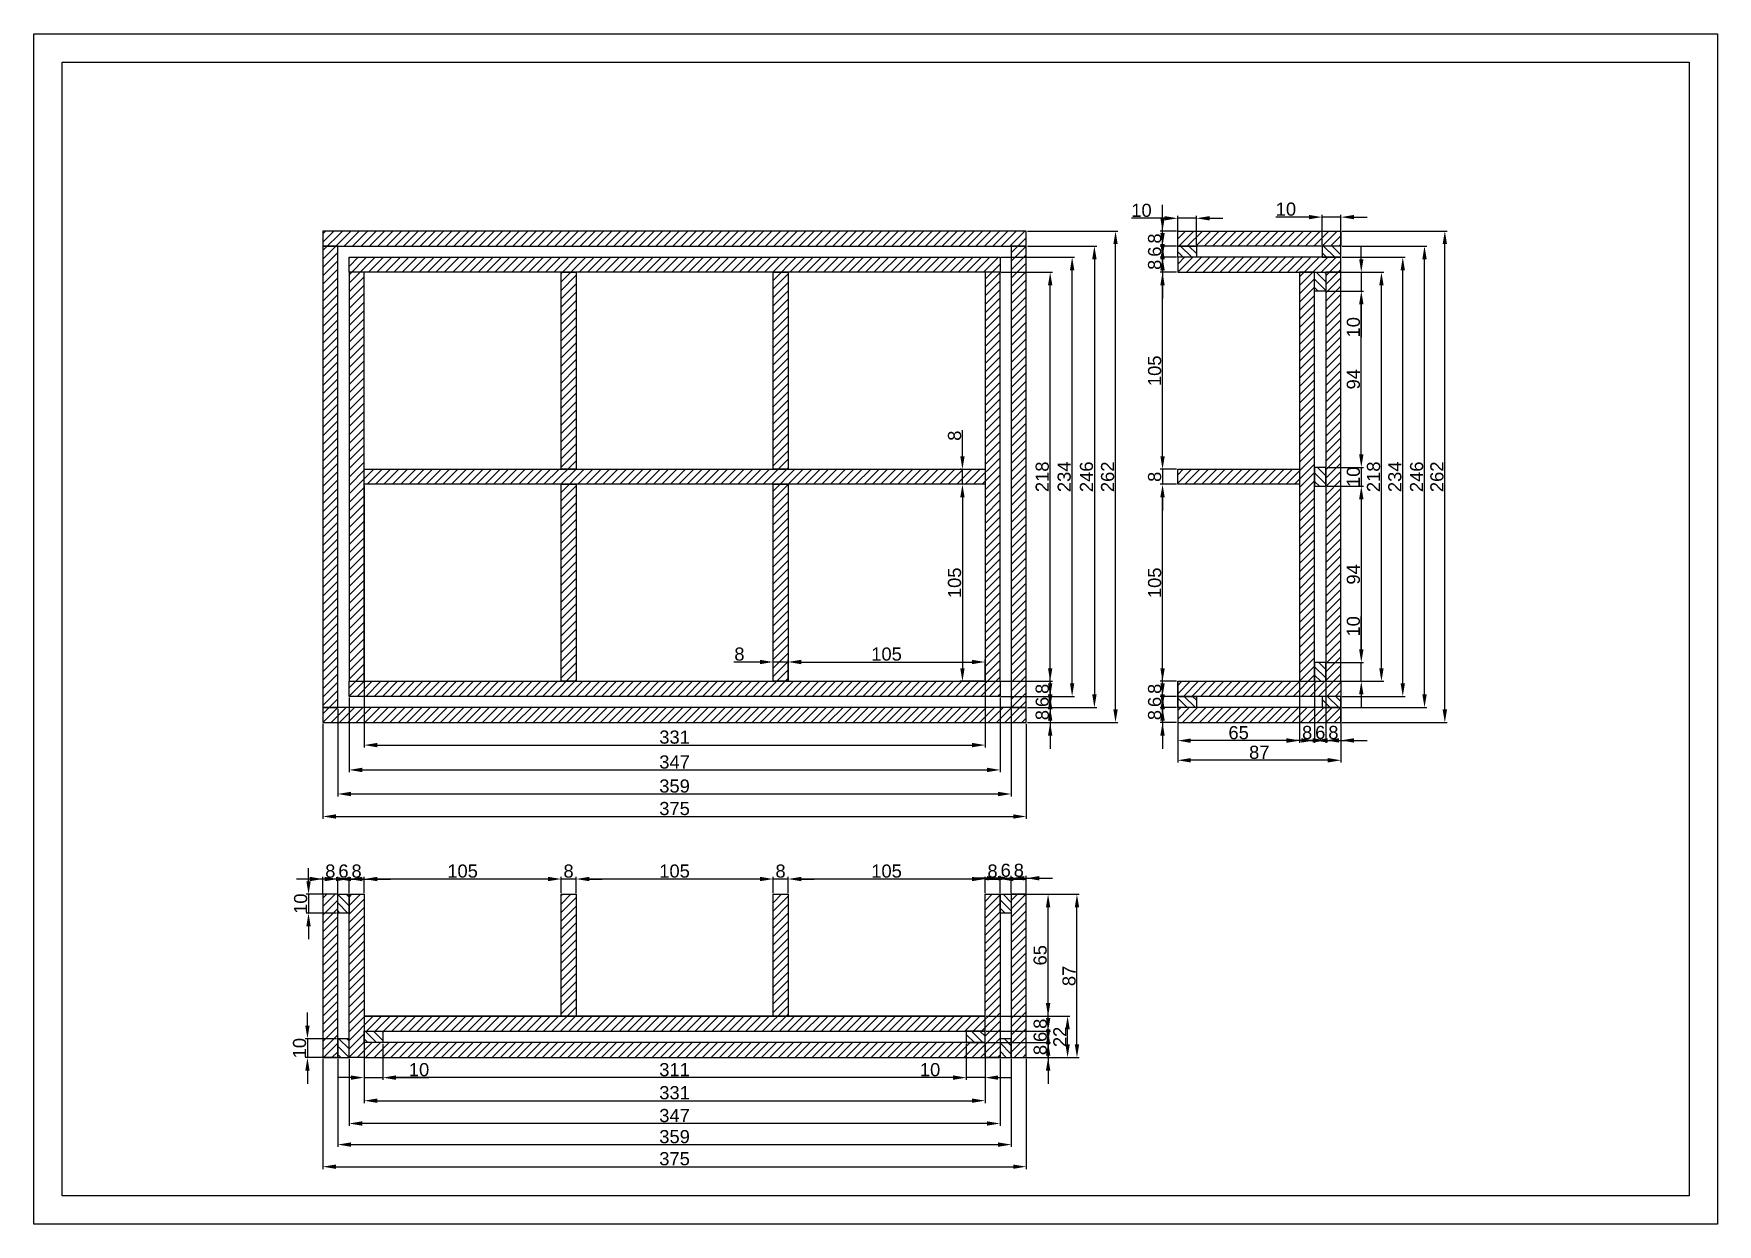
# Paper-space layout 'Layout1' of a CAD drawing. Header units: millimetres. Extents: x 0 to 297, y 1 to 211.
# The model-space entities are those that its viewports show. They can reach past a viewport. Long polylines and large blocks are cut down to what shows.
import ezdxf

# ---------------------------------------------------------------- set-up
doc = ezdxf.new("R2010")
doc.units = ezdxf.units.MM
doc.styles.get("Standard").update_dxf_attribs({"font": 'arial.ttf'})
doc.dimstyles.new('ISO-25', dxfattribs={"dimtxt": 7, "dimasz": 7, "dimexe": 1.25, "dimexo": 0.625, "dimtad": 1, "dimtxsty": 'Standard', "dimcen": 2.5, "dimadec": 0, "dimazin": 0, "dimtfac": 1, "dimtmove": 0, "dimatfit": 3, "dimfxl": 1, "dimarcsym": 0})

psp = doc.layouts.get("Layout1")

msp = doc.modelspace()

# ---------------------------------------------------------------- blocks, each defined once
blk = doc.blocks.new('*D25')
at = {"color": 0, "lineweight": -2, "transparency": 16777216}
for p, q in [((2860, 1205.01), (2853, 1205.01)), ((2867, 1197.07), (2867, 1206.26)), ((2867, 1205.01), (2875, 1205.01)), ((2875, 1197.07), (2875, 1206.26)), ((2882, 1205.01), (2889, 1205.01))]:
    blk.add_line(p, q, dxfattribs=at)
at = {"color": 0, "transparency": 16777216}
for points in [[(2860, 1206.18), (2860, 1203.84), (2867, 1205.01)], [(2882, 1206.18), (2882, 1203.84), (2875, 1205.01)]]:
    blk.add_solid(points, dxfattribs=at)
at = {"layer": 'Defpoints', "color": 0, "transparency": 16777216}
for p in [(2875, 1205.01), (2867, 1196.45), (2875, 1196.45)]:
    blk.add_point(p, dxfattribs=at)
at = {"color": 0, "transparency": 16777216, "insert": (2871, 1209.21), "char_height": 7, "attachment_point": 5}
blk.add_mtext('8', dxfattribs=at)
blk = doc.blocks.new('*D26')
at = {"color": 0, "lineweight": -2, "transparency": 16777216}
for p, q in [((2854, 1205.01), (2847, 1205.01)), ((2861, 1197.07), (2861, 1206.26)), ((2861, 1205.01), (2867, 1205.01)), ((2867, 1197.07), (2867, 1206.26)), ((2874, 1205.01), (2881, 1205.01))]:
    blk.add_line(p, q, dxfattribs=at)
at = {"color": 0, "transparency": 16777216}
for points in [[(2854, 1206.18), (2854, 1203.84), (2861, 1205.01)], [(2874, 1206.18), (2874, 1203.84), (2867, 1205.01)]]:
    blk.add_solid(points, dxfattribs=at)
at = {"layer": 'Defpoints', "color": 0, "transparency": 16777216}
for p in [(2867, 1205.01), (2861, 1196.45), (2867, 1196.45)]:
    blk.add_point(p, dxfattribs=at)
at = {"color": 0, "transparency": 16777216, "insert": (2864, 1209.21), "char_height": 7, "attachment_point": 5}
blk.add_mtext('6', dxfattribs=at)
blk = doc.blocks.new('*D27')
at = {"color": 0, "lineweight": -2, "transparency": 16777216}
for p, q in [((2846, 1204.59), (2839, 1204.59)), ((2853, 1197.07), (2853, 1205.84)), ((2853, 1204.59), (2861, 1204.59)), ((2861, 1197.07), (2861, 1205.84)), ((2868, 1204.59), (2875, 1204.59))]:
    blk.add_line(p, q, dxfattribs=at)
at = {"color": 0, "transparency": 16777216}
for points in [[(2846, 1205.76), (2846, 1203.43), (2853, 1204.59)], [(2868, 1205.76), (2868, 1203.43), (2861, 1204.59)]]:
    blk.add_solid(points, dxfattribs=at)
at = {"layer": 'Defpoints', "color": 0, "transparency": 16777216}
for p in [(2861, 1204.59), (2853, 1196.45), (2861, 1196.45)]:
    blk.add_point(p, dxfattribs=at)
at = {"color": 0, "transparency": 16777216, "insert": (2857, 1208.79), "char_height": 7, "attachment_point": 5}
blk.add_mtext('8', dxfattribs=at)
blk = doc.blocks.new('*D30')
at = {"color": 0, "lineweight": -2, "transparency": 16777216}
for p, q in [((2500, 1108.82), (2500, 1050.02)), ((2875, 1108.82), (2875, 1050.02)), ((2507, 1051.27), (2868, 1051.27))]:
    blk.add_line(p, q, dxfattribs=at)
at = {"color": 0, "transparency": 16777216}
for points in [[(2507, 1052.44), (2507, 1050.11), (2500, 1051.27)], [(2868, 1052.44), (2868, 1050.11), (2875, 1051.27)]]:
    blk.add_solid(points, dxfattribs=at)
at = {"layer": 'Defpoints', "color": 0, "transparency": 16777216}
for p in [(2500, 1109.45), (2875, 1109.45), (2875, 1051.27)]:
    blk.add_point(p, dxfattribs=at)
at = {"color": 0, "transparency": 16777216, "insert": (2687.5, 1055.48), "char_height": 7, "attachment_point": 5}
blk.add_mtext('375', dxfattribs=at)
blk = doc.blocks.new('*D34')
at = {"color": 0, "lineweight": -2, "transparency": 16777216}
for p, q in [((2514, 1108.82), (2514, 1073.04)), ((2861, 1108.82), (2861, 1073.04)), ((2854, 1074.29), (2521, 1074.29))]:
    blk.add_line(p, q, dxfattribs=at)
at = {"color": 0, "transparency": 16777216}
for points in [[(2521, 1075.46), (2521, 1073.12), (2514, 1074.29)], [(2854, 1075.46), (2854, 1073.12), (2861, 1074.29)]]:
    blk.add_solid(points, dxfattribs=at)
at = {"layer": 'Defpoints', "color": 0, "transparency": 16777216}
for p in [(2514, 1109.45), (2861, 1109.45), (2514, 1074.29)]:
    blk.add_point(p, dxfattribs=at)
at = {"color": 0, "transparency": 16777216, "insert": (2687.5, 1078.49), "char_height": 7, "attachment_point": 5}
blk.add_mtext('347', dxfattribs=at)
blk = doc.blocks.new('*D38')
at = {"color": 0, "lineweight": -2, "transparency": 16777216}
for p, q in [((2748, 1197.07), (2748, 1205.84)), ((2846, 1204.59), (2755, 1204.59)), ((2853, 1197.07), (2853, 1205.84))]:
    blk.add_line(p, q, dxfattribs=at)
at = {"color": 0, "transparency": 16777216}
for points in [[(2755, 1205.76), (2755, 1203.43), (2748, 1204.59)], [(2846, 1205.76), (2846, 1203.43), (2853, 1204.59)]]:
    blk.add_solid(points, dxfattribs=at)
at = {"layer": 'Defpoints', "color": 0, "transparency": 16777216}
for p in [(2748, 1204.59), (2748, 1196.45), (2853, 1196.45)]:
    blk.add_point(p, dxfattribs=at)
at = {"color": 0, "transparency": 16777216, "insert": (2800.5, 1208.79), "char_height": 7, "attachment_point": 5}
blk.add_mtext('105', dxfattribs=at)
blk = doc.blocks.new('*D39')
at = {"color": 0, "lineweight": -2, "transparency": 16777216}
for p, q in [((2733, 1204.59), (2726, 1204.59)), ((2740, 1197.07), (2740, 1205.84)), ((2748, 1204.59), (2740, 1204.59)), ((2748, 1197.07), (2748, 1205.84)), ((2755, 1204.59), (2762, 1204.59))]:
    blk.add_line(p, q, dxfattribs=at)
at = {"color": 0, "transparency": 16777216}
for points in [[(2733, 1205.76), (2733, 1203.43), (2740, 1204.59)], [(2755, 1205.76), (2755, 1203.43), (2748, 1204.59)]]:
    blk.add_solid(points, dxfattribs=at)
at = {"layer": 'Defpoints', "color": 0, "transparency": 16777216}
for p in [(2740, 1204.59), (2740, 1196.45), (2748, 1196.45)]:
    blk.add_point(p, dxfattribs=at)
at = {"color": 0, "transparency": 16777216, "insert": (2744, 1208.79), "char_height": 7, "attachment_point": 5}
blk.add_mtext('8', dxfattribs=at)
blk = doc.blocks.new('*D40')
at = {"color": 0, "lineweight": -2, "transparency": 16777216}
for p, q in [((2635, 1197.07), (2635, 1205.84)), ((2733, 1204.59), (2642, 1204.59)), ((2740, 1197.07), (2740, 1205.84))]:
    blk.add_line(p, q, dxfattribs=at)
at = {"color": 0, "transparency": 16777216}
for points in [[(2642, 1205.76), (2642, 1203.43), (2635, 1204.59)], [(2733, 1205.76), (2733, 1203.43), (2740, 1204.59)]]:
    blk.add_solid(points, dxfattribs=at)
at = {"layer": 'Defpoints', "color": 0, "transparency": 16777216}
for p in [(2635, 1204.59), (2635, 1196.45), (2740, 1196.45)]:
    blk.add_point(p, dxfattribs=at)
at = {"color": 0, "transparency": 16777216, "insert": (2687.5, 1208.79), "char_height": 7, "attachment_point": 5}
blk.add_mtext('105', dxfattribs=at)
blk = doc.blocks.new('*D41')
at = {"color": 0, "lineweight": -2, "transparency": 16777216}
for p, q in [((2620, 1204.59), (2613, 1204.59)), ((2627, 1197.07), (2627, 1205.84)), ((2635, 1204.59), (2627, 1204.59)), ((2635, 1197.07), (2635, 1205.84)), ((2642, 1204.59), (2649, 1204.59))]:
    blk.add_line(p, q, dxfattribs=at)
at = {"color": 0, "transparency": 16777216}
for points in [[(2620, 1205.76), (2620, 1203.43), (2627, 1204.59)], [(2642, 1205.76), (2642, 1203.43), (2635, 1204.59)]]:
    blk.add_solid(points, dxfattribs=at)
at = {"layer": 'Defpoints', "color": 0, "transparency": 16777216}
for p in [(2627, 1204.59), (2627, 1196.45), (2635, 1196.45)]:
    blk.add_point(p, dxfattribs=at)
at = {"color": 0, "transparency": 16777216, "insert": (2631, 1208.79), "char_height": 7, "attachment_point": 5}
blk.add_mtext('8', dxfattribs=at)
blk = doc.blocks.new('*D42')
at = {"color": 0, "lineweight": -2, "transparency": 16777216}
for p, q in [((2522, 1197.07), (2522, 1205.84)), ((2620, 1204.59), (2529, 1204.59)), ((2627, 1197.07), (2627, 1205.84))]:
    blk.add_line(p, q, dxfattribs=at)
at = {"color": 0, "transparency": 16777216}
for points in [[(2529, 1205.76), (2529, 1203.43), (2522, 1204.59)], [(2620, 1205.76), (2620, 1203.43), (2627, 1204.59)]]:
    blk.add_solid(points, dxfattribs=at)
at = {"layer": 'Defpoints', "color": 0, "transparency": 16777216}
for p in [(2522, 1204.59), (2522, 1196.45), (2627, 1196.45)]:
    blk.add_point(p, dxfattribs=at)
at = {"color": 0, "transparency": 16777216, "insert": (2574.5, 1208.79), "char_height": 7, "attachment_point": 5}
blk.add_mtext('105', dxfattribs=at)
blk = doc.blocks.new('*D43')
at = {"color": 0, "lineweight": -2, "transparency": 16777216}
for p, q in [((2507, 1204.59), (2500, 1204.59)), ((2514, 1197.07), (2514, 1205.84)), ((2522, 1204.59), (2514, 1204.59)), ((2522, 1197.07), (2522, 1205.84)), ((2529, 1204.59), (2536, 1204.59))]:
    blk.add_line(p, q, dxfattribs=at)
at = {"color": 0, "transparency": 16777216}
for points in [[(2507, 1205.76), (2507, 1203.43), (2514, 1204.59)], [(2529, 1205.76), (2529, 1203.43), (2522, 1204.59)]]:
    blk.add_solid(points, dxfattribs=at)
at = {"layer": 'Defpoints', "color": 0, "transparency": 16777216}
for p in [(2514, 1204.59), (2514, 1196.45), (2522, 1196.45)]:
    blk.add_point(p, dxfattribs=at)
at = {"color": 0, "transparency": 16777216, "insert": (2518, 1208.79), "char_height": 7, "attachment_point": 5}
blk.add_mtext('8', dxfattribs=at)
blk = doc.blocks.new('*D44')
at = {"color": 0, "lineweight": -2, "transparency": 16777216}
for p, q in [((2501, 1204.59), (2494, 1204.59)), ((2508, 1197.07), (2508, 1205.84)), ((2508, 1204.59), (2514, 1204.59)), ((2514, 1197.07), (2514, 1205.84)), ((2521, 1204.59), (2528, 1204.59))]:
    blk.add_line(p, q, dxfattribs=at)
at = {"color": 0, "transparency": 16777216}
for points in [[(2501, 1205.76), (2501, 1203.43), (2508, 1204.59)], [(2521, 1205.76), (2521, 1203.43), (2514, 1204.59)]]:
    blk.add_solid(points, dxfattribs=at)
at = {"layer": 'Defpoints', "color": 0, "transparency": 16777216}
for p in [(2514, 1204.59), (2508, 1196.45), (2514, 1196.45)]:
    blk.add_point(p, dxfattribs=at)
at = {"color": 0, "transparency": 16777216, "insert": (2511, 1208.79), "char_height": 7, "attachment_point": 5}
blk.add_mtext('6', dxfattribs=at)
blk = doc.blocks.new('*D45')
at = {"color": 0, "lineweight": -2, "transparency": 16777216}
for p, q in [((2493, 1204.59), (2486, 1204.59)), ((2500, 1197.07), (2500, 1205.84)), ((2508, 1204.59), (2500, 1204.59)), ((2508, 1197.07), (2508, 1205.84)), ((2515, 1204.59), (2522, 1204.59))]:
    blk.add_line(p, q, dxfattribs=at)
at = {"color": 0, "transparency": 16777216}
for points in [[(2493, 1205.76), (2493, 1203.43), (2500, 1204.59)], [(2515, 1205.76), (2515, 1203.43), (2508, 1204.59)]]:
    blk.add_solid(points, dxfattribs=at)
at = {"layer": 'Defpoints', "color": 0, "transparency": 16777216}
for p in [(2500, 1204.59), (2500, 1196.45), (2508, 1196.45)]:
    blk.add_point(p, dxfattribs=at)
at = {"color": 0, "transparency": 16777216, "insert": (2504, 1208.79), "char_height": 7, "attachment_point": 5}
blk.add_mtext('8', dxfattribs=at)
blk = doc.blocks.new('*D165')
at = {"color": 0, "lineweight": -2, "transparency": 16777216}
for p, q in [((2947.62, 1302.96), (2947.62, 1309.96)), ((2947.62, 1287.96), (2947.62, 1295.96)), ((2948.24, 1295.96), (2948.87, 1295.96)), ((2955.07, 1287.96), (2946.37, 1287.96)), ((2947.62, 1280.96), (2947.62, 1273.96))]:
    blk.add_line(p, q, dxfattribs=at)
at = {"color": 0, "transparency": 16777216}
for points in [[(2946.45, 1302.96), (2948.79, 1302.96), (2947.62, 1295.96)], [(2946.45, 1280.96), (2948.79, 1280.96), (2947.62, 1287.96)]]:
    blk.add_solid(points, dxfattribs=at)
at = {"layer": 'Defpoints', "color": 0, "transparency": 16777216}
for p in [(2947.62, 1295.96), (2947.62, 1295.96), (2955.69, 1287.96)]:
    blk.add_point(p, dxfattribs=at)
at = {"color": 0, "transparency": 16777216, "insert": (2943.42, 1291.96), "char_height": 7, "attachment_point": 5, "rotation": 90}
blk.add_mtext('8', dxfattribs=at)
blk = doc.blocks.new('*D166')
at = {"color": 0, "lineweight": -2, "transparency": 16777216}
for p, q in [((2947.62, 1308.96), (2947.62, 1315.96)), ((2955.07, 1301.96), (2946.37, 1301.96)), ((2947.62, 1295.96), (2947.62, 1301.96)), ((2955.07, 1295.96), (2946.37, 1295.96)), ((2947.62, 1288.96), (2947.62, 1281.96))]:
    blk.add_line(p, q, dxfattribs=at)
at = {"color": 0, "transparency": 16777216}
for points in [[(2946.45, 1308.96), (2948.79, 1308.96), (2947.62, 1301.96)], [(2946.45, 1288.96), (2948.79, 1288.96), (2947.62, 1295.96)]]:
    blk.add_solid(points, dxfattribs=at)
at = {"layer": 'Defpoints', "color": 0, "transparency": 16777216}
for p in [(2947.62, 1301.96), (2955.69, 1301.96), (2955.69, 1295.96)]:
    blk.add_point(p, dxfattribs=at)
at = {"color": 0, "transparency": 16777216, "insert": (2943.42, 1298.96), "char_height": 7, "attachment_point": 5, "rotation": 90}
blk.add_mtext('6', dxfattribs=at)
blk = doc.blocks.new('*D167')
at = {"color": 0, "lineweight": -2, "transparency": 16777216}
for p, q in [((2947.62, 1316.96), (2947.62, 1323.96)), ((2955.07, 1309.96), (2946.37, 1309.96)), ((2955.07, 1301.96), (2946.37, 1301.96)), ((2947.62, 1301.96), (2947.62, 1309.96)), ((2947.62, 1294.96), (2947.62, 1287.96))]:
    blk.add_line(p, q, dxfattribs=at)
at = {"color": 0, "transparency": 16777216}
for points in [[(2946.45, 1316.96), (2948.79, 1316.96), (2947.62, 1309.96)], [(2946.45, 1294.96), (2948.79, 1294.96), (2947.62, 1301.96)]]:
    blk.add_solid(points, dxfattribs=at)
at = {"layer": 'Defpoints', "color": 0, "transparency": 16777216}
for p in [(2947.62, 1309.96), (2955.69, 1309.96), (2955.69, 1301.96)]:
    blk.add_point(p, dxfattribs=at)
at = {"color": 0, "transparency": 16777216, "insert": (2943.42, 1305.96), "char_height": 7, "attachment_point": 5, "rotation": 90}
blk.add_mtext('8', dxfattribs=at)
blk = doc.blocks.new('*D176')
at = {"color": 0, "lineweight": -2, "transparency": 16777216}
for p, q in [((2522, 1108.82), (2522, 1085.2)), ((2853, 1108.82), (2853, 1085.2)), ((2529, 1086.45), (2846, 1086.45))]:
    blk.add_line(p, q, dxfattribs=at)
at = {"color": 0, "transparency": 16777216}
for points in [[(2529, 1087.62), (2529, 1085.29), (2522, 1086.45)], [(2846, 1087.62), (2846, 1085.29), (2853, 1086.45)]]:
    blk.add_solid(points, dxfattribs=at)
at = {"layer": 'Defpoints', "color": 0, "transparency": 16777216}
for p in [(2522, 1109.45), (2853, 1109.45), (2853, 1086.45)]:
    blk.add_point(p, dxfattribs=at)
at = {"color": 0, "transparency": 16777216, "insert": (2687.5, 1090.66), "char_height": 7, "attachment_point": 5}
blk.add_mtext('331', dxfattribs=at)
blk = doc.blocks.new('*D185')
at = {"color": 0, "lineweight": -2, "transparency": 16777216}
for p, q in [((2955.07, 1414.96), (2946.37, 1414.96)), ((2947.62, 1316.96), (2947.62, 1407.96)), ((2955.07, 1309.96), (2946.37, 1309.96))]:
    blk.add_line(p, q, dxfattribs=at)
at = {"color": 0, "transparency": 16777216}
for points in [[(2946.45, 1407.96), (2948.79, 1407.96), (2947.62, 1414.96)], [(2946.45, 1316.96), (2948.79, 1316.96), (2947.62, 1309.96)]]:
    blk.add_solid(points, dxfattribs=at)
at = {"layer": 'Defpoints', "color": 0, "transparency": 16777216}
for p in [(2947.62, 1414.96), (2955.69, 1414.96), (2955.69, 1309.96)]:
    blk.add_point(p, dxfattribs=at)
at = {"color": 0, "transparency": 16777216, "insert": (2943.42, 1362.46), "char_height": 7, "attachment_point": 5, "rotation": 90}
blk.add_mtext('105', dxfattribs=at)
blk = doc.blocks.new('*D186')
at = {"color": 0, "lineweight": -2, "transparency": 16777216}
for p, q in [((2947.62, 1429.96), (2947.62, 1436.96)), ((2955.07, 1422.96), (2946.37, 1422.96)), ((2947.62, 1422.96), (2947.62, 1414.96)), ((2955.07, 1414.96), (2946.37, 1414.96)), ((2947.62, 1407.96), (2947.62, 1400.96))]:
    blk.add_line(p, q, dxfattribs=at)
at = {"color": 0, "transparency": 16777216}
for points in [[(2946.45, 1429.96), (2948.79, 1429.96), (2947.62, 1422.96)], [(2946.45, 1407.96), (2948.79, 1407.96), (2947.62, 1414.96)]]:
    blk.add_solid(points, dxfattribs=at)
at = {"layer": 'Defpoints', "color": 0, "transparency": 16777216}
for p in [(2955.69, 1422.96), (2947.62, 1414.96), (2955.69, 1414.96)]:
    blk.add_point(p, dxfattribs=at)
at = {"color": 0, "transparency": 16777216, "insert": (2943.42, 1418.96), "char_height": 7, "attachment_point": 5, "rotation": 90}
blk.add_mtext('8', dxfattribs=at)
blk = doc.blocks.new('*D187')
at = {"color": 0, "lineweight": -2, "transparency": 16777216}
for p, q in [((2955.07, 1527.96), (2946.37, 1527.96)), ((2947.62, 1429.96), (2947.62, 1520.96)), ((2955.07, 1422.96), (2946.37, 1422.96))]:
    blk.add_line(p, q, dxfattribs=at)
at = {"color": 0, "transparency": 16777216}
for points in [[(2946.45, 1520.96), (2948.79, 1520.96), (2947.62, 1527.96)], [(2946.45, 1429.96), (2948.79, 1429.96), (2947.62, 1422.96)]]:
    blk.add_solid(points, dxfattribs=at)
at = {"layer": 'Defpoints', "color": 0, "transparency": 16777216}
for p in [(2947.62, 1527.96), (2955.69, 1527.96), (2955.69, 1422.96)]:
    blk.add_point(p, dxfattribs=at)
at = {"color": 0, "transparency": 16777216, "insert": (2943.42, 1475.46), "char_height": 7, "attachment_point": 5, "rotation": 90}
blk.add_mtext('105', dxfattribs=at)
blk = doc.blocks.new('*D188')
at = {"color": 0, "lineweight": -2, "transparency": 16777216}
for p, q in [((2947.62, 1542.96), (2947.62, 1549.96)), ((2955.07, 1535.96), (2946.37, 1535.96)), ((2947.62, 1527.96), (2947.62, 1535.96)), ((2955.07, 1527.96), (2946.37, 1527.96)), ((2947.62, 1520.96), (2947.62, 1513.96))]:
    blk.add_line(p, q, dxfattribs=at)
at = {"color": 0, "transparency": 16777216}
for points in [[(2946.45, 1542.96), (2948.79, 1542.96), (2947.62, 1535.96)], [(2946.45, 1520.96), (2948.79, 1520.96), (2947.62, 1527.96)]]:
    blk.add_solid(points, dxfattribs=at)
at = {"layer": 'Defpoints', "color": 0, "transparency": 16777216}
for p in [(2947.62, 1535.96), (2955.69, 1535.96), (2955.69, 1527.96)]:
    blk.add_point(p, dxfattribs=at)
at = {"color": 0, "transparency": 16777216, "insert": (2943.42, 1531.96), "char_height": 7, "attachment_point": 5, "rotation": 90}
blk.add_mtext('8', dxfattribs=at)
blk = doc.blocks.new('*D189')
at = {"color": 0, "lineweight": -2, "transparency": 16777216}
for p, q in [((2947.62, 1548.96), (2947.62, 1555.96)), ((2955.07, 1541.96), (2946.37, 1541.96)), ((2955.07, 1535.96), (2946.37, 1535.96)), ((2947.62, 1535.96), (2947.62, 1541.96)), ((2947.62, 1528.96), (2947.62, 1521.96))]:
    blk.add_line(p, q, dxfattribs=at)
at = {"color": 0, "transparency": 16777216}
for points in [[(2946.45, 1548.96), (2948.79, 1548.96), (2947.62, 1541.96)], [(2946.45, 1528.96), (2948.79, 1528.96), (2947.62, 1535.96)]]:
    blk.add_solid(points, dxfattribs=at)
at = {"layer": 'Defpoints', "color": 0, "transparency": 16777216}
for p in [(2947.62, 1541.96), (2955.69, 1541.96), (2955.69, 1535.96)]:
    blk.add_point(p, dxfattribs=at)
at = {"color": 0, "transparency": 16777216, "insert": (2943.42, 1538.96), "char_height": 7, "attachment_point": 5, "rotation": 90}
blk.add_mtext('6', dxfattribs=at)
blk = doc.blocks.new('*D190')
at = {"color": 0, "lineweight": -2, "transparency": 16777216}
for p, q in [((2947.62, 1556.96), (2947.62, 1563.96)), ((2955.07, 1549.96), (2946.37, 1549.96)), ((2947.62, 1541.96), (2947.62, 1549.96)), ((2955.07, 1541.96), (2946.37, 1541.96)), ((2947.62, 1534.96), (2947.62, 1527.96))]:
    blk.add_line(p, q, dxfattribs=at)
at = {"color": 0, "transparency": 16777216}
for points in [[(2946.45, 1556.96), (2948.79, 1556.96), (2947.62, 1549.96)], [(2946.45, 1534.96), (2948.79, 1534.96), (2947.62, 1541.96)]]:
    blk.add_solid(points, dxfattribs=at)
at = {"layer": 'Defpoints', "color": 0, "transparency": 16777216}
for p in [(2947.62, 1549.96), (2955.69, 1549.96), (2955.69, 1541.96)]:
    blk.add_point(p, dxfattribs=at)
at = {"color": 0, "transparency": 16777216, "insert": (2943.42, 1545.96), "char_height": 7, "attachment_point": 5, "rotation": 90}
blk.add_mtext('8', dxfattribs=at)
blk = doc.blocks.new('*D191')
at = {"color": 0, "lineweight": -2, "transparency": 16777216}
for p, q in [((3020.69, 1309.33), (3020.69, 1277.21)), ((3028.69, 1309.33), (3028.69, 1277.21)), ((3013.69, 1278.46), (3006.69, 1278.46)), ((3020.69, 1278.46), (3028.69, 1278.46)), ((3035.69, 1278.46), (3042.69, 1278.46))]:
    blk.add_line(p, q, dxfattribs=at)
at = {"color": 0, "transparency": 16777216}
for points in [[(3013.69, 1279.63), (3013.69, 1277.3), (3020.69, 1278.46)], [(3035.69, 1279.63), (3035.69, 1277.3), (3028.69, 1278.46)]]:
    blk.add_solid(points, dxfattribs=at)
at = {"layer": 'Defpoints', "color": 0, "transparency": 16777216}
for p in [(3020.69, 1309.96), (3028.69, 1309.96), (3028.69, 1278.46)]:
    blk.add_point(p, dxfattribs=at)
at = {"color": 0, "transparency": 16777216, "insert": (3024.69, 1282.66), "char_height": 7, "attachment_point": 5}
blk.add_mtext('8', dxfattribs=at)
blk = doc.blocks.new('*D192')
at = {"color": 0, "lineweight": -2, "transparency": 16777216}
for p, q in [((3028.69, 1309.33), (3028.69, 1277.21)), ((3034.69, 1309.33), (3034.69, 1277.21)), ((3021.69, 1278.46), (3014.69, 1278.46)), ((3028.69, 1278.46), (3034.69, 1278.46)), ((3041.69, 1278.46), (3048.69, 1278.46))]:
    blk.add_line(p, q, dxfattribs=at)
at = {"color": 0, "transparency": 16777216}
for points in [[(3021.69, 1279.63), (3021.69, 1277.3), (3028.69, 1278.46)], [(3041.69, 1279.63), (3041.69, 1277.3), (3034.69, 1278.46)]]:
    blk.add_solid(points, dxfattribs=at)
at = {"layer": 'Defpoints', "color": 0, "transparency": 16777216}
for p in [(3028.69, 1309.96), (3034.69, 1309.96), (3034.69, 1278.46)]:
    blk.add_point(p, dxfattribs=at)
at = {"color": 0, "transparency": 16777216, "insert": (3031.69, 1282.66), "char_height": 7, "attachment_point": 5}
blk.add_mtext('6', dxfattribs=at)
blk = doc.blocks.new('*D193')
at = {"color": 0, "lineweight": -2, "transparency": 16777216}
for p, q in [((3034.69, 1309.33), (3034.69, 1277.21)), ((3042.69, 1309.33), (3042.69, 1277.21)), ((3027.69, 1278.46), (3020.69, 1278.46)), ((3034.69, 1278.46), (3042.69, 1278.46)), ((3049.69, 1278.46), (3056.69, 1278.46))]:
    blk.add_line(p, q, dxfattribs=at)
at = {"color": 0, "transparency": 16777216}
for points in [[(3027.69, 1279.63), (3027.69, 1277.3), (3034.69, 1278.46)], [(3049.69, 1279.63), (3049.69, 1277.3), (3042.69, 1278.46)]]:
    blk.add_solid(points, dxfattribs=at)
at = {"layer": 'Defpoints', "color": 0, "transparency": 16777216}
for p in [(3034.69, 1309.96), (3042.69, 1309.96), (3042.69, 1278.46)]:
    blk.add_point(p, dxfattribs=at)
at = {"color": 0, "transparency": 16777216, "insert": (3038.69, 1282.66), "char_height": 7, "attachment_point": 5}
blk.add_mtext('8', dxfattribs=at)
blk = doc.blocks.new('*D194')
at = {"color": 0, "lineweight": -2, "transparency": 16777216}
for p, q in [((2955.69, 1309.33), (2955.69, 1277.1)), ((3020.69, 1309.33), (3020.69, 1277.1)), ((3013.69, 1278.35), (2962.69, 1278.35))]:
    blk.add_line(p, q, dxfattribs=at)
at = {"color": 0, "transparency": 16777216}
for points in [[(2962.69, 1279.51), (2962.69, 1277.18), (2955.69, 1278.35)], [(3013.69, 1279.51), (3013.69, 1277.18), (3020.69, 1278.35)]]:
    blk.add_solid(points, dxfattribs=at)
at = {"layer": 'Defpoints', "color": 0, "transparency": 16777216}
for p in [(2955.69, 1309.96), (3020.69, 1309.96), (2955.69, 1278.35)]:
    blk.add_point(p, dxfattribs=at)
at = {"color": 0, "transparency": 16777216, "insert": (2988.19, 1282.55), "char_height": 7, "attachment_point": 5}
blk.add_mtext('65', dxfattribs=at)
blk = doc.blocks.new('*D195')
at = {"color": 0, "lineweight": -2, "transparency": 16777216}
for p, q in [((2955.69, 1287.33), (2955.69, 1266.63)), ((3042.69, 1287.33), (3042.69, 1266.63)), ((3035.69, 1267.88), (2962.69, 1267.88))]:
    blk.add_line(p, q, dxfattribs=at)
at = {"color": 0, "transparency": 16777216}
for points in [[(2962.69, 1269.05), (2962.69, 1266.72), (2955.69, 1267.88)], [(3035.69, 1269.05), (3035.69, 1266.72), (3042.69, 1267.88)]]:
    blk.add_solid(points, dxfattribs=at)
at = {"layer": 'Defpoints', "color": 0, "transparency": 16777216}
for p in [(2955.69, 1287.96), (3042.69, 1287.96), (2955.69, 1267.88)]:
    blk.add_point(p, dxfattribs=at)
at = {"color": 0, "transparency": 16777216, "insert": (2999.19, 1272.08), "char_height": 7, "attachment_point": 5}
blk.add_mtext('87', dxfattribs=at)
blk = doc.blocks.new('*D196')
at = {"color": 0, "lineweight": -2, "transparency": 16777216}
for p, q in [((3025.69, 1557.38), (3008.1, 1557.38)), ((3032.69, 1542.58), (3032.69, 1558.63)), ((3042.69, 1557.38), (3032.69, 1557.38)), ((3042.69, 1542.58), (3042.69, 1558.63)), ((3049.69, 1557.38), (3056.69, 1557.38))]:
    blk.add_line(p, q, dxfattribs=at)
at = {"color": 0, "transparency": 16777216}
for points in [[(3025.69, 1558.54), (3025.69, 1556.21), (3032.69, 1557.38)], [(3049.69, 1558.54), (3049.69, 1556.21), (3042.69, 1557.38)]]:
    blk.add_solid(points, dxfattribs=at)
at = {"layer": 'Defpoints', "color": 0, "transparency": 16777216}
for p in [(3032.69, 1557.38), (3032.69, 1541.96), (3042.69, 1541.96)]:
    blk.add_point(p, dxfattribs=at)
at = {"color": 0, "transparency": 16777216, "insert": (3013.39, 1561.58), "char_height": 7, "attachment_point": 5}
blk.add_mtext('10', dxfattribs=at)
blk = doc.blocks.new('*D197')
at = {"color": 0, "lineweight": -2, "transparency": 16777216}
for p, q in [((2948.69, 1556.75), (2931.1, 1556.75)), ((2955.69, 1542.58), (2955.69, 1558)), ((2965.69, 1556.75), (2955.69, 1556.75)), ((2965.69, 1542.58), (2965.69, 1558)), ((2972.69, 1556.75), (2979.69, 1556.75))]:
    blk.add_line(p, q, dxfattribs=at)
at = {"color": 0, "transparency": 16777216}
for points in [[(2948.69, 1557.91), (2948.69, 1555.58), (2955.69, 1556.75)], [(2972.69, 1557.91), (2972.69, 1555.58), (2965.69, 1556.75)]]:
    blk.add_solid(points, dxfattribs=at)
at = {"layer": 'Defpoints', "color": 0, "transparency": 16777216}
for p in [(2955.69, 1556.75), (2955.69, 1541.96), (2965.69, 1541.96)]:
    blk.add_point(p, dxfattribs=at)
at = {"color": 0, "transparency": 16777216, "insert": (2936.39, 1560.95), "char_height": 7, "attachment_point": 5}
blk.add_mtext('10', dxfattribs=at)
blk = doc.blocks.new('*D201')
at = {"color": 0, "lineweight": -2, "transparency": 16777216}
for p, q in [((3035.32, 1527.96), (3065.56, 1527.96)), ((3064.31, 1316.96), (3064.31, 1520.96)), ((3035.32, 1309.96), (3065.56, 1309.96))]:
    blk.add_line(p, q, dxfattribs=at)
at = {"color": 0, "transparency": 16777216}
for points in [[(3063.15, 1520.96), (3065.48, 1520.96), (3064.31, 1527.96)], [(3063.15, 1316.96), (3065.48, 1316.96), (3064.31, 1309.96)]]:
    blk.add_solid(points, dxfattribs=at)
at = {"layer": 'Defpoints', "color": 0, "transparency": 16777216}
for p in [(3034.69, 1527.96), (3064.31, 1527.96), (3034.69, 1309.96)]:
    blk.add_point(p, dxfattribs=at)
at = {"color": 0, "transparency": 16777216, "insert": (3060.11, 1418.96), "char_height": 7, "attachment_point": 5, "rotation": 90}
blk.add_mtext('218', dxfattribs=at)
blk = doc.blocks.new('*D202')
at = {"color": 0, "lineweight": -2, "transparency": 16777216}
for p, q in [((3043.32, 1535.96), (3076.93, 1535.96)), ((3075.68, 1308.96), (3075.68, 1528.96)), ((3043.32, 1301.96), (3076.93, 1301.96))]:
    blk.add_line(p, q, dxfattribs=at)
at = {"color": 0, "transparency": 16777216}
for points in [[(3074.51, 1528.96), (3076.85, 1528.96), (3075.68, 1535.96)], [(3074.51, 1308.96), (3076.85, 1308.96), (3075.68, 1301.96)]]:
    blk.add_solid(points, dxfattribs=at)
at = {"layer": 'Defpoints', "color": 0, "transparency": 16777216}
for p in [(3042.69, 1535.96), (3075.68, 1535.96), (3042.69, 1301.96)]:
    blk.add_point(p, dxfattribs=at)
at = {"color": 0, "transparency": 16777216, "insert": (3071.48, 1418.96), "char_height": 7, "attachment_point": 5, "rotation": 90}
blk.add_mtext('234', dxfattribs=at)
blk = doc.blocks.new('*D203')
at = {"color": 0, "lineweight": -2, "transparency": 16777216}
for p, q in [((3043.32, 1541.96), (3088.52, 1541.96)), ((3087.27, 1302.96), (3087.27, 1534.96)), ((3043.32, 1295.96), (3088.52, 1295.96))]:
    blk.add_line(p, q, dxfattribs=at)
at = {"color": 0, "transparency": 16777216}
for points in [[(3086.11, 1534.96), (3088.44, 1534.96), (3087.27, 1541.96)], [(3086.11, 1302.96), (3088.44, 1302.96), (3087.27, 1295.96)]]:
    blk.add_solid(points, dxfattribs=at)
at = {"layer": 'Defpoints', "color": 0, "transparency": 16777216}
for p in [(3042.69, 1541.96), (3087.27, 1541.96), (3042.69, 1295.96)]:
    blk.add_point(p, dxfattribs=at)
at = {"color": 0, "transparency": 16777216, "insert": (3083.08, 1418.96), "char_height": 7, "attachment_point": 5, "rotation": 90}
blk.add_mtext('246', dxfattribs=at)
blk = doc.blocks.new('*D204')
at = {"color": 0, "lineweight": -2, "transparency": 16777216}
for p, q in [((3043.32, 1549.96), (3099.36, 1549.96)), ((3098.11, 1294.96), (3098.11, 1542.96)), ((3043.32, 1287.96), (3099.36, 1287.96))]:
    blk.add_line(p, q, dxfattribs=at)
at = {"color": 0, "transparency": 16777216}
for points in [[(3096.94, 1542.96), (3099.27, 1542.96), (3098.11, 1549.96)], [(3096.94, 1294.96), (3099.27, 1294.96), (3098.11, 1287.96)]]:
    blk.add_solid(points, dxfattribs=at)
at = {"layer": 'Defpoints', "color": 0, "transparency": 16777216}
for p in [(3042.69, 1549.96), (3098.11, 1549.96), (3042.69, 1287.96)]:
    blk.add_point(p, dxfattribs=at)
at = {"color": 0, "transparency": 16777216, "insert": (3093.91, 1418.96), "char_height": 7, "attachment_point": 5, "rotation": 90}
blk.add_mtext('262', dxfattribs=at)
blk = doc.blocks.new('*D209')
at = {"color": 0, "lineweight": -2, "transparency": 16777216}
for p, q in [((2852.38, 1414.96), (2839.72, 1414.96)), ((2840.97, 1407.96), (2840.97, 1316.96)), ((2852.38, 1309.96), (2839.72, 1309.96))]:
    blk.add_line(p, q, dxfattribs=at)
at = {"color": 0, "transparency": 16777216}
for points in [[(2839.8, 1407.96), (2842.14, 1407.96), (2840.97, 1414.96)], [(2839.8, 1316.96), (2842.14, 1316.96), (2840.97, 1309.96)]]:
    blk.add_solid(points, dxfattribs=at)
at = {"layer": 'Defpoints', "color": 0, "transparency": 16777216}
for p in [(2853, 1414.96), (2840.97, 1309.96), (2853, 1309.96)]:
    blk.add_point(p, dxfattribs=at)
at = {"color": 0, "transparency": 16777216, "insert": (2836.77, 1362.46), "char_height": 7, "attachment_point": 5, "rotation": 90}
blk.add_mtext('105', dxfattribs=at)
blk = doc.blocks.new('*D213')
at = {"color": 0, "lineweight": -2, "transparency": 16777216}
for p, q in [((2514, 1301.33), (2514, 1261.49)), ((2861, 1301.33), (2861, 1261.49)), ((2521, 1262.74), (2854, 1262.74))]:
    blk.add_line(p, q, dxfattribs=at)
at = {"color": 0, "transparency": 16777216}
for points in [[(2521, 1263.91), (2521, 1261.57), (2514, 1262.74)], [(2854, 1263.91), (2854, 1261.57), (2861, 1262.74)]]:
    blk.add_solid(points, dxfattribs=at)
at = {"layer": 'Defpoints', "color": 0, "transparency": 16777216}
for p in [(2514, 1301.96), (2861, 1301.96), (2861, 1262.74)]:
    blk.add_point(p, dxfattribs=at)
at = {"color": 0, "transparency": 16777216, "insert": (2687.51, 1266.94), "char_height": 7, "attachment_point": 5}
blk.add_mtext('347', dxfattribs=at)
blk = doc.blocks.new('*D215')
at = {"color": 0, "lineweight": -2, "transparency": 16777216}
for p, q in [((2500, 1287.33), (2500, 1236.67)), ((2875, 1287.33), (2875, 1236.67)), ((2507, 1237.92), (2868, 1237.92))]:
    blk.add_line(p, q, dxfattribs=at)
at = {"color": 0, "transparency": 16777216}
for points in [[(2507, 1239.09), (2507, 1236.76), (2500, 1237.92)], [(2868, 1239.09), (2868, 1236.76), (2875, 1237.92)]]:
    blk.add_solid(points, dxfattribs=at)
at = {"layer": 'Defpoints', "color": 0, "transparency": 16777216}
for p in [(2500, 1287.96), (2875, 1287.96), (2875, 1237.92)]:
    blk.add_point(p, dxfattribs=at)
at = {"color": 0, "transparency": 16777216, "insert": (2687.5, 1242.12), "char_height": 7, "attachment_point": 5}
blk.add_mtext('375', dxfattribs=at)
blk = doc.blocks.new('*D216')
at = {"color": 0, "lineweight": -2, "transparency": 16777216}
for p, q in [((2861.63, 1527.96), (2888.97, 1527.96)), ((2887.72, 1316.96), (2887.72, 1520.96)), ((2861.63, 1309.96), (2888.97, 1309.96))]:
    blk.add_line(p, q, dxfattribs=at)
at = {"color": 0, "transparency": 16777216}
for points in [[(2886.55, 1520.96), (2888.88, 1520.96), (2887.72, 1527.96)], [(2886.55, 1316.96), (2888.88, 1316.96), (2887.72, 1309.96)]]:
    blk.add_solid(points, dxfattribs=at)
at = {"layer": 'Defpoints', "color": 0, "transparency": 16777216}
for p in [(2861, 1527.96), (2887.72, 1527.96), (2861, 1309.96)]:
    blk.add_point(p, dxfattribs=at)
at = {"color": 0, "transparency": 16777216, "insert": (2883.52, 1418.96), "char_height": 7, "attachment_point": 5, "rotation": 90}
blk.add_mtext('218', dxfattribs=at)
blk = doc.blocks.new('*D217')
at = {"color": 0, "lineweight": -2, "transparency": 16777216}
for p, q in [((2861.63, 1535.96), (2900.68, 1535.96)), ((2899.43, 1308.96), (2899.43, 1528.96)), ((2861.63, 1301.96), (2900.68, 1301.96))]:
    blk.add_line(p, q, dxfattribs=at)
at = {"color": 0, "transparency": 16777216}
for points in [[(2898.27, 1528.96), (2900.6, 1528.96), (2899.43, 1535.96)], [(2898.27, 1308.96), (2900.6, 1308.96), (2899.43, 1301.96)]]:
    blk.add_solid(points, dxfattribs=at)
at = {"layer": 'Defpoints', "color": 0, "transparency": 16777216}
for p in [(2861, 1535.96), (2899.43, 1535.96), (2861, 1301.96)]:
    blk.add_point(p, dxfattribs=at)
at = {"color": 0, "transparency": 16777216, "insert": (2895.23, 1418.96), "char_height": 7, "attachment_point": 5, "rotation": 90}
blk.add_mtext('234', dxfattribs=at)
blk = doc.blocks.new('*D219')
at = {"color": 0, "lineweight": -2, "transparency": 16777216}
for p, q in [((2875.63, 1549.96), (2923.81, 1549.96)), ((2922.56, 1294.96), (2922.56, 1542.96)), ((2875.63, 1287.96), (2923.81, 1287.96))]:
    blk.add_line(p, q, dxfattribs=at)
at = {"color": 0, "transparency": 16777216}
for points in [[(2921.4, 1542.96), (2923.73, 1542.96), (2922.56, 1549.96)], [(2921.4, 1294.96), (2923.73, 1294.96), (2922.56, 1287.96)]]:
    blk.add_solid(points, dxfattribs=at)
at = {"layer": 'Defpoints', "color": 0, "transparency": 16777216}
for p in [(2875, 1549.96), (2922.56, 1549.96), (2875, 1287.96)]:
    blk.add_point(p, dxfattribs=at)
at = {"color": 0, "transparency": 16777216, "insert": (2918.36, 1418.96), "char_height": 7, "attachment_point": 5, "rotation": 90}
blk.add_mtext('262', dxfattribs=at)
blk = doc.blocks.new('*D223')
at = {"color": 0, "lineweight": -2, "transparency": 16777216}
for p, q in [((2875.63, 1541.96), (2912.55, 1541.96)), ((2911.3, 1534.96), (2911.3, 1302.96)), ((2875.63, 1295.96), (2912.55, 1295.96))]:
    blk.add_line(p, q, dxfattribs=at)
at = {"color": 0, "transparency": 16777216}
for points in [[(2910.14, 1534.96), (2912.47, 1534.96), (2911.3, 1541.96)], [(2910.14, 1302.96), (2912.47, 1302.96), (2911.3, 1295.96)]]:
    blk.add_solid(points, dxfattribs=at)
at = {"layer": 'Defpoints', "color": 0, "transparency": 16777216}
for p in [(2875, 1541.96), (2875, 1295.96), (2911.3, 1295.96)]:
    blk.add_point(p, dxfattribs=at)
at = {"color": 0, "transparency": 16777216, "insert": (2907.1, 1418.96), "char_height": 7, "attachment_point": 5, "rotation": 90}
blk.add_mtext('246', dxfattribs=at)
blk = doc.blocks.new('*D224')
at = {"color": 0, "lineweight": -2, "transparency": 16777216}
for p, q in [((2492.39, 1203.45), (2492.39, 1210.45)), ((2507.38, 1196.45), (2491.14, 1196.45)), ((2492.39, 1196.45), (2492.39, 1186.45)), ((2507.38, 1186.45), (2491.14, 1186.45)), ((2492.39, 1179.45), (2492.39, 1172.45))]:
    blk.add_line(p, q, dxfattribs=at)
at = {"color": 0, "transparency": 16777216}
for points in [[(2491.23, 1203.45), (2493.56, 1203.45), (2492.39, 1196.45)], [(2491.23, 1179.45), (2493.56, 1179.45), (2492.39, 1186.45)]]:
    blk.add_solid(points, dxfattribs=at)
at = {"layer": 'Defpoints', "color": 0, "transparency": 16777216}
for p in [(2508, 1196.45), (2492.39, 1186.45), (2508, 1186.45)]:
    blk.add_point(p, dxfattribs=at)
at = {"color": 0, "transparency": 16777216, "insert": (2488.19, 1191.45), "char_height": 7, "attachment_point": 5, "rotation": 90}
blk.add_mtext('10', dxfattribs=at)
blk = doc.blocks.new('*D225')
at = {"color": 0, "lineweight": -2, "transparency": 16777216}
for p, q in [((2491.81, 1126.45), (2491.81, 1133.45)), ((2507.38, 1119.45), (2490.56, 1119.45)), ((2491.81, 1119.45), (2491.81, 1109.45)), ((2507.38, 1109.45), (2490.56, 1109.45)), ((2491.81, 1102.45), (2491.81, 1095.45))]:
    blk.add_line(p, q, dxfattribs=at)
at = {"color": 0, "transparency": 16777216}
for points in [[(2490.65, 1126.45), (2492.98, 1126.45), (2491.81, 1119.45)], [(2490.65, 1102.45), (2492.98, 1102.45), (2491.81, 1109.45)]]:
    blk.add_solid(points, dxfattribs=at)
at = {"layer": 'Defpoints', "color": 0, "transparency": 16777216}
for p in [(2508, 1119.45), (2491.81, 1109.45), (2508, 1109.45)]:
    blk.add_point(p, dxfattribs=at)
at = {"color": 0, "transparency": 16777216, "insert": (2487.61, 1114.45), "char_height": 7, "attachment_point": 5, "rotation": 90}
blk.add_mtext('10', dxfattribs=at)
blk = doc.blocks.new('*D226')
at = {"color": 0, "lineweight": -2, "transparency": 16777216}
for p, q in [((2886.64, 1124.45), (2886.64, 1131.45)), ((2853.63, 1117.45), (2887.89, 1117.45)), ((2886.64, 1109.45), (2886.64, 1117.45)), ((2853.63, 1109.45), (2887.89, 1109.45)), ((2886.64, 1102.45), (2886.64, 1095.45))]:
    blk.add_line(p, q, dxfattribs=at)
at = {"color": 0, "transparency": 16777216}
for points in [[(2885.47, 1124.45), (2887.8, 1124.45), (2886.64, 1117.45)], [(2885.47, 1102.45), (2887.8, 1102.45), (2886.64, 1109.45)]]:
    blk.add_solid(points, dxfattribs=at)
at = {"layer": 'Defpoints', "color": 0, "transparency": 16777216}
for p in [(2853, 1117.45), (2886.64, 1117.45), (2853, 1109.45)]:
    blk.add_point(p, dxfattribs=at)
at = {"color": 0, "transparency": 16777216, "insert": (2882.44, 1113.45), "char_height": 7, "attachment_point": 5, "rotation": 90}
blk.add_mtext('8', dxfattribs=at)
blk = doc.blocks.new('*D227')
at = {"color": 0, "lineweight": -2, "transparency": 16777216}
for p, q in [((2886.64, 1130.45), (2886.64, 1137.45)), ((2853.63, 1123.45), (2887.89, 1123.45)), ((2886.64, 1117.45), (2886.64, 1123.45)), ((2853.63, 1117.45), (2887.89, 1117.45)), ((2886.64, 1110.45), (2886.64, 1103.45))]:
    blk.add_line(p, q, dxfattribs=at)
at = {"color": 0, "transparency": 16777216}
for points in [[(2885.47, 1130.45), (2887.8, 1130.45), (2886.64, 1123.45)], [(2885.47, 1110.45), (2887.8, 1110.45), (2886.64, 1117.45)]]:
    blk.add_solid(points, dxfattribs=at)
at = {"layer": 'Defpoints', "color": 0, "transparency": 16777216}
for p in [(2853, 1123.45), (2886.64, 1123.45), (2853, 1117.45)]:
    blk.add_point(p, dxfattribs=at)
at = {"color": 0, "transparency": 16777216, "insert": (2882.44, 1120.45), "char_height": 7, "attachment_point": 5, "rotation": 90}
blk.add_mtext('6', dxfattribs=at)
blk = doc.blocks.new('*D228')
at = {"color": 0, "lineweight": -2, "transparency": 16777216}
for p, q in [((2886.64, 1138.45), (2886.64, 1145.45)), ((2853.63, 1131.45), (2887.89, 1131.45)), ((2886.64, 1123.45), (2886.64, 1131.45)), ((2853.63, 1123.45), (2887.89, 1123.45)), ((2886.64, 1116.45), (2886.64, 1109.45))]:
    blk.add_line(p, q, dxfattribs=at)
at = {"color": 0, "transparency": 16777216}
for points in [[(2885.47, 1138.45), (2887.8, 1138.45), (2886.64, 1131.45)], [(2885.47, 1116.45), (2887.8, 1116.45), (2886.64, 1123.45)]]:
    blk.add_solid(points, dxfattribs=at)
at = {"layer": 'Defpoints', "color": 0, "transparency": 16777216}
for p in [(2853, 1131.45), (2886.64, 1131.45), (2853, 1123.45)]:
    blk.add_point(p, dxfattribs=at)
at = {"color": 0, "transparency": 16777216, "insert": (2882.44, 1127.45), "char_height": 7, "attachment_point": 5, "rotation": 90}
blk.add_mtext('8', dxfattribs=at)
blk = doc.blocks.new('*D229')
at = {"color": 0, "lineweight": -2, "transparency": 16777216}
for p, q in [((2853.63, 1196.45), (2887.86, 1196.45)), ((2886.61, 1138.45), (2886.61, 1189.45)), ((2853.63, 1131.45), (2887.86, 1131.45))]:
    blk.add_line(p, q, dxfattribs=at)
at = {"color": 0, "transparency": 16777216}
for points in [[(2885.45, 1189.45), (2887.78, 1189.45), (2886.61, 1196.45)], [(2885.45, 1138.45), (2887.78, 1138.45), (2886.61, 1131.45)]]:
    blk.add_solid(points, dxfattribs=at)
at = {"layer": 'Defpoints', "color": 0, "transparency": 16777216}
for p in [(2853, 1196.45), (2886.61, 1196.45), (2853, 1131.45)]:
    blk.add_point(p, dxfattribs=at)
at = {"color": 0, "transparency": 16777216, "insert": (2882.41, 1163.95), "char_height": 7, "attachment_point": 5, "rotation": 90}
blk.add_mtext('65', dxfattribs=at)
blk = doc.blocks.new('*D230')
at = {"color": 0, "lineweight": -2, "transparency": 16777216}
for p, q in [((2875.63, 1196.45), (2903.25, 1196.45)), ((2902, 1116.45), (2902, 1189.45)), ((2875.63, 1109.45), (2903.25, 1109.45))]:
    blk.add_line(p, q, dxfattribs=at)
at = {"color": 0, "transparency": 16777216}
for points in [[(2900.84, 1189.45), (2903.17, 1189.45), (2902, 1196.45)], [(2900.84, 1116.45), (2903.17, 1116.45), (2902, 1109.45)]]:
    blk.add_solid(points, dxfattribs=at)
at = {"layer": 'Defpoints', "color": 0, "transparency": 16777216}
for p in [(2875, 1196.45), (2902, 1196.45), (2875, 1109.45)]:
    blk.add_point(p, dxfattribs=at)
at = {"color": 0, "transparency": 16777216, "insert": (2897.8, 1152.95), "char_height": 7, "attachment_point": 5, "rotation": 90}
blk.add_mtext('87', dxfattribs=at)
blk = doc.blocks.new('*D232')
at = {"color": 0, "lineweight": -2, "transparency": 16777216}
for p, q in [((2853.63, 1131.45), (2898.26, 1131.45)), ((2897.01, 1116.45), (2897.01, 1124.45)), ((2853.63, 1109.45), (2898.26, 1109.45))]:
    blk.add_line(p, q, dxfattribs=at)
at = {"color": 0, "transparency": 16777216}
for points in [[(2895.84, 1124.45), (2898.17, 1124.45), (2897.01, 1131.45)], [(2895.84, 1116.45), (2898.17, 1116.45), (2897.01, 1109.45)]]:
    blk.add_solid(points, dxfattribs=at)
at = {"layer": 'Defpoints', "color": 0, "transparency": 16777216}
for p in [(2853, 1131.45), (2897.01, 1131.45), (2853, 1109.45)]:
    blk.add_point(p, dxfattribs=at)
at = {"color": 0, "transparency": 16777216, "insert": (2892.87, 1120.45), "char_height": 7, "attachment_point": 5, "rotation": 90}
blk.add_mtext('22', dxfattribs=at)
blk = doc.blocks.new('*D233')
at = {"color": 0, "lineweight": -2, "transparency": 16777216}
for p, q in [((2748, 1310.58), (2748, 1321.51)), ((2755, 1320.26), (2846, 1320.26)), ((2853, 1310.58), (2853, 1321.51))]:
    blk.add_line(p, q, dxfattribs=at)
at = {"color": 0, "transparency": 16777216}
for points in [[(2755, 1321.42), (2755, 1319.09), (2748, 1320.26)], [(2846, 1321.42), (2846, 1319.09), (2853, 1320.26)]]:
    blk.add_solid(points, dxfattribs=at)
at = {"layer": 'Defpoints', "color": 0, "transparency": 16777216}
for p in [(2853, 1320.26), (2748, 1309.96), (2853, 1309.96)]:
    blk.add_point(p, dxfattribs=at)
at = {"color": 0, "transparency": 16777216, "insert": (2800.5, 1324.45), "char_height": 7, "attachment_point": 5}
blk.add_mtext('105', dxfattribs=at)
blk = doc.blocks.new('*D234')
at = {"color": 0, "lineweight": -2, "transparency": 16777216}
for p, q in [((2733, 1320.26), (2719.15, 1320.26)), ((2740, 1320.88), (2740, 1321.51)), ((2748, 1320.26), (2740, 1320.26)), ((2748, 1320.88), (2748, 1321.51)), ((2755, 1320.26), (2762, 1320.26))]:
    blk.add_line(p, q, dxfattribs=at)
at = {"color": 0, "transparency": 16777216}
for points in [[(2733, 1321.42), (2733, 1319.09), (2740, 1320.26)], [(2755, 1321.42), (2755, 1319.09), (2748, 1320.26)]]:
    blk.add_solid(points, dxfattribs=at)
at = {"layer": 'Defpoints', "color": 0, "transparency": 16777216}
for p in [(2740, 1320.26), (2740, 1320.26), (2748, 1320.26)]:
    blk.add_point(p, dxfattribs=at)
at = {"color": 0, "transparency": 16777216, "insert": (2722.08, 1324.45), "char_height": 7, "attachment_point": 5}
blk.add_mtext('8', dxfattribs=at)
blk = doc.blocks.new('*D235')
at = {"color": 0, "lineweight": -2, "transparency": 16777216}
for p, q in [((2840.97, 1429.96), (2840.97, 1443.81)), ((2840.34, 1422.96), (2839.72, 1422.96)), ((2840.97, 1414.96), (2840.97, 1422.96)), ((2840.34, 1414.96), (2839.72, 1414.96)), ((2840.97, 1407.96), (2840.97, 1400.96))]:
    blk.add_line(p, q, dxfattribs=at)
at = {"color": 0, "transparency": 16777216}
for points in [[(2839.8, 1429.96), (2842.14, 1429.96), (2840.97, 1422.96)], [(2839.8, 1407.96), (2842.14, 1407.96), (2840.97, 1414.96)]]:
    blk.add_solid(points, dxfattribs=at)
at = {"layer": 'Defpoints', "color": 0, "transparency": 16777216}
for p in [(2840.97, 1422.96), (2840.97, 1422.96), (2840.97, 1414.96)]:
    blk.add_point(p, dxfattribs=at)
at = {"color": 0, "transparency": 16777216, "insert": (2836.77, 1440.88), "char_height": 7, "attachment_point": 5, "rotation": 90}
blk.add_mtext('8', dxfattribs=at)
blk = doc.blocks.new('*D258')
at = {"color": 0, "lineweight": -2, "transparency": 16777216}
for p, q in [((2887.73, 1316.96), (2887.73, 1323.96)), ((2884.59, 1309.96), (2888.98, 1309.96)), ((2884.59, 1301.96), (2888.98, 1301.96)), ((2887.73, 1309.96), (2887.73, 1301.96)), ((2887.73, 1294.96), (2887.73, 1287.96))]:
    blk.add_line(p, q, dxfattribs=at)
at = {"color": 0, "transparency": 16777216}
for points in [[(2886.56, 1316.96), (2888.89, 1316.96), (2887.73, 1309.96)], [(2886.56, 1294.96), (2888.89, 1294.96), (2887.73, 1301.96)]]:
    blk.add_solid(points, dxfattribs=at)
at = {"layer": 'Defpoints', "color": 0, "transparency": 16777216}
for p in [(2883.97, 1309.96), (2883.97, 1301.96), (2887.73, 1301.96)]:
    blk.add_point(p, dxfattribs=at)
at = {"color": 0, "transparency": 16777216, "insert": (2883.53, 1305.96), "char_height": 7, "attachment_point": 5, "rotation": 90}
blk.add_mtext('8', dxfattribs=at)
blk = doc.blocks.new('*D259')
at = {"color": 0, "lineweight": -2, "transparency": 16777216}
for p, q in [((2887.73, 1308.96), (2887.73, 1315.96)), ((2884.59, 1301.96), (2888.98, 1301.96)), ((2887.73, 1301.96), (2887.73, 1295.96)), ((2884.59, 1295.96), (2888.98, 1295.96)), ((2887.73, 1288.96), (2887.73, 1281.96))]:
    blk.add_line(p, q, dxfattribs=at)
at = {"color": 0, "transparency": 16777216}
for points in [[(2886.56, 1308.96), (2888.89, 1308.96), (2887.73, 1301.96)], [(2886.56, 1288.96), (2888.89, 1288.96), (2887.73, 1295.96)]]:
    blk.add_solid(points, dxfattribs=at)
at = {"layer": 'Defpoints', "color": 0, "transparency": 16777216}
for p in [(2883.97, 1301.96), (2883.97, 1295.96), (2887.73, 1295.96)]:
    blk.add_point(p, dxfattribs=at)
at = {"color": 0, "transparency": 16777216, "insert": (2883.53, 1298.96), "char_height": 7, "attachment_point": 5, "rotation": 90}
blk.add_mtext('6', dxfattribs=at)
blk = doc.blocks.new('*D260')
at = {"color": 0, "lineweight": -2, "transparency": 16777216}
for p, q in [((2887.73, 1302.96), (2887.73, 1309.96)), ((2884.59, 1295.96), (2888.98, 1295.96)), ((2887.73, 1295.96), (2887.73, 1287.96)), ((2884.59, 1287.96), (2888.98, 1287.96)), ((2887.73, 1280.96), (2887.73, 1273.96))]:
    blk.add_line(p, q, dxfattribs=at)
at = {"color": 0, "transparency": 16777216}
for points in [[(2886.56, 1302.96), (2888.89, 1302.96), (2887.73, 1295.96)], [(2886.56, 1280.96), (2888.89, 1280.96), (2887.73, 1287.96)]]:
    blk.add_solid(points, dxfattribs=at)
at = {"layer": 'Defpoints', "color": 0, "transparency": 16777216}
for p in [(2883.97, 1295.96), (2883.97, 1287.96), (2887.73, 1287.96)]:
    blk.add_point(p, dxfattribs=at)
at = {"color": 0, "transparency": 16777216, "insert": (2883.53, 1291.96), "char_height": 7, "attachment_point": 5, "rotation": 90}
blk.add_mtext('8', dxfattribs=at)
blk = doc.blocks.new('*D266')
at = {"color": 0, "lineweight": -2, "transparency": 16777216}
for p, q in [((2508, 1295.33), (2508, 1248.66)), ((2867, 1295.33), (2867, 1248.66)), ((2515, 1249.91), (2860, 1249.91))]:
    blk.add_line(p, q, dxfattribs=at)
at = {"color": 0, "transparency": 16777216}
for points in [[(2515, 1251.08), (2515, 1248.74), (2508, 1249.91)], [(2860, 1251.08), (2860, 1248.74), (2867, 1249.91)]]:
    blk.add_solid(points, dxfattribs=at)
at = {"layer": 'Defpoints', "color": 0, "transparency": 16777216}
for p in [(2508, 1295.96), (2867, 1295.96), (2867, 1249.91)]:
    blk.add_point(p, dxfattribs=at)
at = {"color": 0, "transparency": 16777216, "insert": (2687.5, 1254.11), "char_height": 7, "attachment_point": 5}
blk.add_mtext('359', dxfattribs=at)
blk = doc.blocks.new('*D287')
at = {"color": 0, "lineweight": -2, "transparency": 16777216}
for p, q in [((2508, 1108.82), (2508, 1061.8)), ((2867, 1108.82), (2867, 1061.8)), ((2515, 1063.05), (2860, 1063.05))]:
    blk.add_line(p, q, dxfattribs=at)
at = {"color": 0, "transparency": 16777216}
for points in [[(2515, 1064.22), (2515, 1061.88), (2508, 1063.05)], [(2860, 1064.22), (2860, 1061.88), (2867, 1063.05)]]:
    blk.add_solid(points, dxfattribs=at)
at = {"layer": 'Defpoints', "color": 0, "transparency": 16777216}
for p in [(2508, 1109.45), (2867, 1109.45), (2867, 1063.05)]:
    blk.add_point(p, dxfattribs=at)
at = {"color": 0, "transparency": 16777216, "insert": (2687.5, 1067.25), "char_height": 7, "attachment_point": 5}
blk.add_mtext('359', dxfattribs=at)
blk = doc.blocks.new('*D297')
at = {"color": 0, "lineweight": -2, "transparency": 16777216}
for p, q in [((2522, 1414.33), (2522, 1274.73)), ((2853, 1414.33), (2853, 1274.73)), ((2529, 1275.98), (2846, 1275.98))]:
    blk.add_line(p, q, dxfattribs=at)
at = {"color": 0, "transparency": 16777216}
for points in [[(2529, 1277.15), (2529, 1274.81), (2522, 1275.98)], [(2846, 1277.15), (2846, 1274.81), (2853, 1275.98)]]:
    blk.add_solid(points, dxfattribs=at)
at = {"layer": 'Defpoints', "color": 0, "transparency": 16777216}
for p in [(2522, 1414.96), (2853, 1414.96), (2853, 1275.98)]:
    blk.add_point(p, dxfattribs=at)
at = {"color": 0, "transparency": 16777216, "insert": (2687.5, 1280.18), "char_height": 7, "attachment_point": 5}
blk.add_mtext('331', dxfattribs=at)
blk = doc.blocks.new('*D493')
at = {"color": 0, "lineweight": -2, "transparency": 16777216}
for p, q in [((2843, 1116.82), (2843, 1097.5)), ((2853, 1116.82), (2853, 1097.5)), ((2836, 1098.75), (2818.41, 1098.75)), ((2853, 1098.75), (2843, 1098.75)), ((2860, 1098.75), (2867, 1098.75))]:
    blk.add_line(p, q, dxfattribs=at)
at = {"color": 0, "transparency": 16777216}
for points in [[(2836, 1099.92), (2836, 1097.58), (2843, 1098.75)], [(2860, 1099.92), (2860, 1097.58), (2853, 1098.75)]]:
    blk.add_solid(points, dxfattribs=at)
at = {"layer": 'Defpoints', "color": 0, "transparency": 16777216}
for p in [(2843, 1117.45), (2853, 1117.45), (2853, 1098.75)]:
    blk.add_point(p, dxfattribs=at)
at = {"color": 0, "transparency": 16777216, "insert": (2823.7, 1102.95), "char_height": 7, "attachment_point": 5}
blk.add_mtext('10', dxfattribs=at)
blk = doc.blocks.new('*D494')
at = {"color": 0, "lineweight": -2, "transparency": 16777216}
for p, q in [((2532, 1116.82), (2532, 1097.5)), ((2843, 1116.82), (2843, 1097.5)), ((2836, 1098.75), (2539, 1098.75))]:
    blk.add_line(p, q, dxfattribs=at)
at = {"color": 0, "transparency": 16777216}
for points in [[(2539, 1099.92), (2539, 1097.58), (2532, 1098.75)], [(2836, 1099.92), (2836, 1097.58), (2843, 1098.75)]]:
    blk.add_solid(points, dxfattribs=at)
at = {"layer": 'Defpoints', "color": 0, "transparency": 16777216}
for p in [(2532, 1117.45), (2843, 1117.45), (2532, 1098.75)]:
    blk.add_point(p, dxfattribs=at)
at = {"color": 0, "transparency": 16777216, "insert": (2687.5, 1102.95), "char_height": 7, "attachment_point": 5}
blk.add_mtext('311', dxfattribs=at)
blk = doc.blocks.new('*D495')
at = {"color": 0, "lineweight": -2, "transparency": 16777216}
for p, q in [((2522, 1116.82), (2522, 1097.5)), ((2532, 1116.82), (2532, 1097.5)), ((2515, 1098.75), (2508, 1098.75)), ((2522, 1098.75), (2532, 1098.75)), ((2539, 1098.75), (2556.6, 1098.75))]:
    blk.add_line(p, q, dxfattribs=at)
at = {"color": 0, "transparency": 16777216}
for points in [[(2515, 1099.92), (2515, 1097.58), (2522, 1098.75)], [(2539, 1099.92), (2539, 1097.58), (2532, 1098.75)]]:
    blk.add_solid(points, dxfattribs=at)
at = {"layer": 'Defpoints', "color": 0, "transparency": 16777216}
for p in [(2522, 1117.45), (2532, 1117.45), (2532, 1098.75)]:
    blk.add_point(p, dxfattribs=at)
at = {"color": 0, "transparency": 16777216, "insert": (2551.3, 1102.95), "char_height": 7, "attachment_point": 5}
blk.add_mtext('10', dxfattribs=at)
blk = doc.blocks.new('*D496')
at = {"color": 0, "lineweight": -2, "transparency": 16777216}
for p, q in [((3053.57, 1430.96), (3053.57, 1437.96)), ((3035.32, 1423.96), (3054.82, 1423.96)), ((3053.57, 1423.96), (3053.57, 1413.96)), ((3035.32, 1413.96), (3054.82, 1413.96)), ((3053.57, 1406.96), (3053.57, 1399.96))]:
    blk.add_line(p, q, dxfattribs=at)
at = {"color": 0, "transparency": 16777216}
for points in [[(3052.41, 1430.96), (3054.74, 1430.96), (3053.57, 1423.96)], [(3052.41, 1406.96), (3054.74, 1406.96), (3053.57, 1413.96)]]:
    blk.add_solid(points, dxfattribs=at)
at = {"layer": 'Defpoints', "color": 0, "transparency": 16777216}
for p in [(3034.69, 1423.96), (3034.69, 1413.96), (3053.57, 1413.96)]:
    blk.add_point(p, dxfattribs=at)
at = {"color": 0, "transparency": 16777216, "insert": (3049.38, 1418.96), "char_height": 7, "attachment_point": 5, "rotation": 90}
blk.add_mtext('10', dxfattribs=at)
blk = doc.blocks.new('*D497')
at = {"color": 0, "lineweight": -2, "transparency": 16777216}
for p, q in [((3035.32, 1517.96), (3054.82, 1517.96)), ((3053.57, 1430.96), (3053.57, 1510.96)), ((3035.32, 1423.96), (3054.82, 1423.96))]:
    blk.add_line(p, q, dxfattribs=at)
at = {"color": 0, "transparency": 16777216}
for points in [[(3052.41, 1510.96), (3054.74, 1510.96), (3053.57, 1517.96)], [(3052.41, 1430.96), (3054.74, 1430.96), (3053.57, 1423.96)]]:
    blk.add_solid(points, dxfattribs=at)
at = {"layer": 'Defpoints', "color": 0, "transparency": 16777216}
for p in [(3034.69, 1517.96), (3053.57, 1517.96), (3034.69, 1423.96)]:
    blk.add_point(p, dxfattribs=at)
at = {"color": 0, "transparency": 16777216, "insert": (3049.38, 1470.96), "char_height": 7, "attachment_point": 5, "rotation": 90}
blk.add_mtext('94', dxfattribs=at)
blk = doc.blocks.new('*D498')
at = {"color": 0, "lineweight": -2, "transparency": 16777216}
for p, q in [((3053.57, 1534.96), (3053.57, 1541.96)), ((3035.32, 1527.96), (3054.82, 1527.96)), ((3053.57, 1527.96), (3053.57, 1517.96)), ((3035.32, 1517.96), (3054.82, 1517.96)), ((3053.57, 1510.96), (3053.57, 1493.36))]:
    blk.add_line(p, q, dxfattribs=at)
at = {"color": 0, "transparency": 16777216}
for points in [[(3052.41, 1534.96), (3054.74, 1534.96), (3053.57, 1527.96)], [(3052.41, 1510.96), (3054.74, 1510.96), (3053.57, 1517.96)]]:
    blk.add_solid(points, dxfattribs=at)
at = {"layer": 'Defpoints', "color": 0, "transparency": 16777216}
for p in [(3034.69, 1527.96), (3053.57, 1527.96), (3034.69, 1517.96)]:
    blk.add_point(p, dxfattribs=at)
at = {"color": 0, "transparency": 16777216, "insert": (3049.38, 1498.66), "char_height": 7, "attachment_point": 5, "rotation": 90}
blk.add_mtext('10', dxfattribs=at)
blk = doc.blocks.new('*D499')
at = {"color": 0, "lineweight": -2, "transparency": 16777216}
for p, q in [((3035.32, 1413.96), (3054.82, 1413.96)), ((3053.57, 1406.96), (3053.57, 1326.96)), ((3035.32, 1319.96), (3054.82, 1319.96))]:
    blk.add_line(p, q, dxfattribs=at)
at = {"color": 0, "transparency": 16777216}
for points in [[(3052.41, 1406.96), (3054.74, 1406.96), (3053.57, 1413.96)], [(3052.41, 1326.96), (3054.74, 1326.96), (3053.57, 1319.96)]]:
    blk.add_solid(points, dxfattribs=at)
at = {"layer": 'Defpoints', "color": 0, "transparency": 16777216}
for p in [(3034.69, 1413.96), (3034.69, 1319.96), (3053.57, 1319.96)]:
    blk.add_point(p, dxfattribs=at)
at = {"color": 0, "transparency": 16777216, "insert": (3049.38, 1366.96), "char_height": 7, "attachment_point": 5, "rotation": 90}
blk.add_mtext('94', dxfattribs=at)
blk = doc.blocks.new('*D500')
at = {"color": 0, "lineweight": -2, "transparency": 16777216}
for p, q in [((3053.57, 1326.96), (3053.57, 1344.55)), ((3035.32, 1319.96), (3054.82, 1319.96)), ((3053.57, 1309.96), (3053.57, 1319.96)), ((3035.32, 1309.96), (3054.82, 1309.96)), ((3053.57, 1302.96), (3053.57, 1295.96))]:
    blk.add_line(p, q, dxfattribs=at)
at = {"color": 0, "transparency": 16777216}
for points in [[(3052.41, 1326.96), (3054.74, 1326.96), (3053.57, 1319.96)], [(3052.41, 1302.96), (3054.74, 1302.96), (3053.57, 1309.96)]]:
    blk.add_solid(points, dxfattribs=at)
at = {"layer": 'Defpoints', "color": 0, "transparency": 16777216}
for p in [(3034.69, 1319.96), (3034.69, 1309.96), (3053.57, 1309.96)]:
    blk.add_point(p, dxfattribs=at)
at = {"color": 0, "transparency": 16777216, "insert": (3049.38, 1339.26), "char_height": 7, "attachment_point": 5, "rotation": 90}
blk.add_mtext('10', dxfattribs=at)

# ---------------------------------------------------------------- dimensions: what is measured, and where the dimension line sits
for base, p1, p2, angle, picture, middle in [((2955.692, 1556.747), (2965.692, 1541.958), (2955.692, 1541.958), 180, '*D197', (2936.395, 1560.946)), ((2947.619, 1549.958), (2955.692, 1541.958), (2955.692, 1549.958), 90, '*D190', (2943.42, 1545.958)), ((3032.692, 1557.378), (3042.692, 1541.958), (3032.692, 1541.958), 180, '*D196', (3013.395, 1561.577)), ((2947.619, 1541.958), (2955.692, 1535.958), (2955.692, 1541.958), 90, '*D189', (2943.42, 1538.958)), ((2947.619, 1535.958), (2955.692, 1527.958), (2955.692, 1535.958), 90, '*D188', (2943.42, 1531.958)), ((2947.619, 1527.958), (2955.692, 1422.958), (2955.692, 1527.958), 90, '*D187', (2943.42, 1475.458)), ((3053.575, 1517.958), (3034.692, 1423.958), (3034.692, 1517.958), 90, '*D497', (3049.375, 1470.958)), ((2947.619, 1414.958), (2955.692, 1422.958), (2955.692, 1414.958), 90, '*D186', (2943.42, 1418.958)), ((2947.619, 1414.958), (2955.692, 1309.958), (2955.692, 1414.958), 90, '*D185', (2943.42, 1362.458)), ((3053.575, 1319.958), (3034.692, 1413.958), (3034.692, 1319.958), 90, '*D499', (3049.375, 1366.958)), ((2947.619, 1309.958), (2955.692, 1301.958), (2955.692, 1309.958), 90, '*D167', (2943.42, 1305.958)), ((2947.619, 1301.958), (2955.692, 1295.958), (2955.692, 1301.958), 90, '*D166', (2943.42, 1298.958)), ((2947.619, 1295.958), (2955.692, 1287.958), (2947.619, 1295.958), 90, '*D165', (2943.42, 1291.958)), ((2886.637, 1131.45), (2853.001, 1123.45), (2853.001, 1131.45), 90, '*D228', (2882.438, 1127.45))]:
    dim = msp.add_linear_dim(base=base, p1=p1, p2=p2, angle=angle, dimstyle='ISO-25')
    dim.commit()
    dim.dimension.update_dxf_attribs({"geometry": picture, "text_midpoint": middle})
for base, p1, p2, angle, picture, middle in [((2922.562, 1549.958), (2875.001, 1287.958), (2875.001, 1549.958), 90, '*D219', (2922.562, 1418.958)), ((3098.107, 1549.958), (3042.692, 1287.958), (3042.692, 1549.958), 90, '*D204', (3098.107, 1418.958)), ((2899.434, 1535.958), (2861.001, 1301.958), (2861.001, 1535.958), 90, '*D217', (2899.434, 1418.958)), ((2911.302, 1295.958), (2875.001, 1541.958), (2875.001, 1295.958), 90, '*D223', (2911.302, 1418.958)), ((3053.575, 1527.958), (3034.692, 1517.958), (3034.692, 1527.958), 90, '*D498', (3053.575, 1498.661)), ((3087.274, 1541.958), (3042.692, 1295.958), (3042.692, 1541.958), 90, '*D203', (3087.274, 1418.958)), ((3075.681, 1535.958), (3042.692, 1301.958), (3042.692, 1535.958), 90, '*D202', (3075.681, 1418.958)), ((2887.717, 1527.958), (2861.001, 1309.958), (2861.001, 1527.958), 90, '*D216', (2887.717, 1418.958)), ((3064.314, 1527.958), (3034.692, 1309.958), (3034.692, 1527.958), 90, '*D201', (3064.314, 1418.958)), ((2840.969, 1422.958), (2840.969, 1414.958), (2840.969, 1422.958), 90, '*D235', (2840.969, 1440.878)), ((3053.575, 1413.958), (3034.692, 1423.958), (3034.692, 1413.958), 90, '*D496', (3053.575, 1418.958)), ((2840.969, 1309.958), (2853.001, 1414.958), (2853.001, 1309.958), 90, '*D209', (2840.969, 1362.458)), ((3053.575, 1309.958), (3034.692, 1319.958), (3034.692, 1309.958), 90, '*D500', (3053.575, 1339.255)), ((2887.727, 1301.958), (2883.967, 1309.958), (2883.967, 1301.958), 90, '*D258', (2887.727, 1305.958)), ((2887.727, 1295.958), (2883.967, 1301.958), (2883.967, 1295.958), 90, '*D259', (2887.727, 1298.958)), ((2887.727, 1287.958), (2883.967, 1295.958), (2883.967, 1287.958), 90, '*D260', (2887.727, 1291.958)), ((2955.692, 1278.346), (3020.692, 1309.958), (2955.692, 1309.958), 180, '*D194', (2988.192, 1278.346)), ((3028.692, 1278.465), (3020.692, 1309.958), (3028.692, 1309.958), 180, '*D191', (3024.692, 1278.465)), ((3034.692, 1278.465), (3028.692, 1309.958), (3034.692, 1309.958), 180, '*D192', (3031.692, 1278.465)), ((3042.692, 1278.465), (3034.692, 1309.958), (3042.692, 1309.958), 180, '*D193', (3038.692, 1278.465)), ((2955.692, 1267.883), (3042.692, 1287.958), (2955.692, 1287.958), 180, '*D195', (2999.192, 1267.883)), ((2492.393, 1186.45), (2508.001, 1196.45), (2508.001, 1186.45), 90, '*D224', (2492.393, 1191.45)), ((2886.612, 1196.45), (2853.001, 1131.45), (2853.001, 1196.45), 90, '*D229', (2886.612, 1163.95)), ((2902.002, 1196.45), (2875.001, 1109.45), (2875.001, 1196.45), 90, '*D230', (2902.002, 1152.95)), ((2491.812, 1109.45), (2508.001, 1119.45), (2508.001, 1109.45), 90, '*D225', (2491.812, 1114.45)), ((2886.637, 1123.45), (2853.001, 1117.45), (2853.001, 1123.45), 90, '*D227', (2886.637, 1120.45)), ((2886.637, 1117.45), (2853.001, 1109.45), (2853.001, 1117.45), 90, '*D226', (2886.637, 1113.45)), ((2897.007, 1131.45), (2853.001, 1109.45), (2853.001, 1131.45), 90, '*D232', (2897.007, 1120.45))]:
    dim = msp.add_linear_dim(base=base, p1=p1, p2=p2, angle=angle, dimstyle='ISO-25')
    dim.commit()
    dim.dimension.update_dxf_attribs({"geometry": picture, "text_midpoint": middle, "dimtype": 160})
for base, p1, p2, picture, middle in [((2853.001, 1275.981), (2522.001, 1414.958), (2853.001, 1414.958), '*D297', (2687.501, 1275.981)), ((2740.001, 1320.255), (2748.001, 1320.255), (2740.001, 1320.255), '*D234', (2722.082, 1320.255)), ((2861.001, 1262.739), (2514.001, 1301.958), (2861.001, 1301.958), '*D213', (2687.505, 1262.739)), ((2867.001, 1249.911), (2508.001, 1295.958), (2867.001, 1295.958), '*D266', (2687.501, 1249.911)), ((2875.001, 1237.923), (2500.001, 1287.958), (2875.001, 1287.958), '*D215', (2687.501, 1237.923)), ((2853.001, 1098.749), (2843.001, 1117.45), (2853.001, 1117.45), '*D493', (2823.704, 1098.749)), ((2875.001, 1051.275), (2500.001, 1109.45), (2875.001, 1109.45), '*D30', (2687.501, 1051.275)), ((2867.001, 1063.049), (2508.001, 1109.45), (2867.001, 1109.45), '*D287', (2687.501, 1063.049)), ((2514.001, 1074.291), (2861.001, 1109.45), (2514.001, 1109.45), '*D34', (2687.501, 1074.291)), ((2853.001, 1086.454), (2522.001, 1109.45), (2853.001, 1109.45), '*D176', (2687.501, 1086.454))]:
    dim = msp.add_linear_dim(base=base, p1=p1, p2=p2, dimstyle='ISO-25')
    dim.commit()
    dim.dimension.update_dxf_attribs({"geometry": picture, "text_midpoint": middle, "dimtype": 160})
for base, p1, p2, picture, middle in [((2853.001, 1320.255), (2748.001, 1309.958), (2853.001, 1309.958), '*D233', (2800.501, 1324.454)), ((2500.001, 1204.595), (2508.001, 1196.45), (2500.001, 1196.45), '*D45', (2504.001, 1208.794)), ((2514.001, 1204.595), (2508.001, 1196.45), (2514.001, 1196.45), '*D44', (2511.001, 1208.794)), ((2514.001, 1204.595), (2522.001, 1196.45), (2514.001, 1196.45), '*D43', (2518.001, 1208.794)), ((2522.001, 1204.595), (2627.001, 1196.45), (2522.001, 1196.45), '*D42', (2574.501, 1208.794)), ((2627.001, 1204.595), (2635.001, 1196.45), (2627.001, 1196.45), '*D41', (2631.001, 1208.794)), ((2635.001, 1204.595), (2740.001, 1196.45), (2635.001, 1196.45), '*D40', (2687.501, 1208.794)), ((2740.001, 1204.595), (2748.001, 1196.45), (2740.001, 1196.45), '*D39', (2744.001, 1208.794)), ((2748.001, 1204.595), (2853.001, 1196.45), (2748.001, 1196.45), '*D38', (2800.501, 1208.794)), ((2861.001, 1204.595), (2853.001, 1196.45), (2861.001, 1196.45), '*D27', (2857.001, 1208.794)), ((2867.001, 1205.011), (2861.001, 1196.45), (2867.001, 1196.45), '*D26', (2864.001, 1209.21)), ((2875.001, 1205.011), (2867.001, 1196.45), (2875.001, 1196.45), '*D25', (2871.001, 1209.21)), ((2532.001, 1098.749), (2522.001, 1117.45), (2532.001, 1117.45), '*D495', (2551.299, 1102.948)), ((2532.001, 1098.749), (2843.001, 1117.45), (2532.001, 1117.45), '*D494', (2687.501, 1102.951))]:
    dim = msp.add_linear_dim(base=base, p1=p1, p2=p2, dimstyle='ISO-25')
    dim.commit()
    dim.dimension.update_dxf_attribs({"geometry": picture, "text_midpoint": middle})

# ---------------------------------------------------------------- hatches: boundary and pattern name
h = msp.add_hatch()
h.set_pattern_fill('ANSI31', color=256)
h.set_pattern_definition([(45, (-42.3947, -33.0064), (-2.245064, 2.245064), [])])
h.paths.add_polyline_path([(2875.001, 1549.958), (2500.001, 1549.958), (2500.001, 1541.958), (2508.001, 1541.958), (2875.001, 1541.958)])
h.paths.add_polyline_path([(2508.001, 1541.958), (2500.001, 1541.958), (2500.001, 1295.958), (2508.001, 1295.958)])
h.paths.add_polyline_path([(2861.001, 1535.958), (2514.001, 1535.958), (2514.001, 1527.958), (2861.001, 1527.958)])
h.paths.add_polyline_path([(2522.001, 1527.958), (2514.001, 1527.958), (2514.001, 1309.958), (2522.001, 1309.958)])
h.paths.add_polyline_path([(2635.001, 1527.958), (2627.001, 1527.958), (2627.001, 1422.958), (2635.001, 1422.958)])
h.paths.add_polyline_path([(2748.001, 1527.958), (2740.001, 1527.958), (2740.001, 1422.958), (2748.001, 1422.958)])
h.paths.add_polyline_path([(2861.001, 1527.958), (2853.001, 1527.958), (2853.001, 1309.958), (2861.001, 1309.958)])
h.paths.add_polyline_path([(2875.001, 1541.958), (2867.001, 1541.958), (2867.001, 1295.958), (2875.001, 1295.958)])
h.paths.add_polyline_path([(2853.001, 1422.958), (2522.001, 1422.958), (2522.001, 1414.958), (2853.001, 1414.958)])
h.paths.add_polyline_path([(2748.001, 1414.958), (2740.001, 1414.958), (2740.001, 1309.958), (2748.001, 1309.958)])
h.paths.add_polyline_path([(2635.001, 1414.958), (2627.001, 1414.958), (2627.001, 1309.958), (2635.001, 1309.958)])
h.paths.add_polyline_path([(2861.001, 1309.958), (2853.001, 1309.958), (2514.001, 1309.958), (2514.001, 1301.958), (2861.001, 1301.958)])
h.paths.add_polyline_path([(2875.001, 1295.958), (2500.001, 1295.958), (2500.001, 1287.958), (2875.001, 1287.958)])
h = msp.add_hatch()
h.set_pattern_fill('ANSI31', color=256)
h.paths.add_polyline_path([(3042.692, 1549.958), (2955.692, 1549.958), (2955.692, 1541.958), (3042.692, 1541.958)])
h.paths.add_polyline_path([(3042.692, 1535.958), (2955.692, 1535.958), (2955.692, 1527.958), (3042.692, 1527.958)])
h.paths.add_polyline_path([(3020.692, 1422.958), (2955.692, 1422.958), (2955.692, 1414.958), (3020.692, 1414.958)])
h.paths.add_polyline_path([(3042.692, 1309.958), (2955.692, 1309.958), (2955.692, 1301.958), (3042.692, 1301.958)])
h.paths.add_polyline_path([(3042.692, 1295.958), (2955.692, 1295.958), (2955.692, 1287.958), (3042.692, 1287.958)])
h.paths.add_polyline_path([(3028.692, 1527.958), (3020.692, 1527.958), (3020.692, 1309.958), (3028.692, 1309.958)])
h.paths.add_polyline_path([(3042.692, 1527.958), (3034.692, 1527.958), (3034.692, 1309.958), (3042.692, 1309.958)])
h = msp.add_hatch()
h.set_pattern_fill('ANSI31', color=256, angle=90)
h.paths.add_polyline_path([(2965.692, 1541.958), (2955.692, 1541.958), (2955.692, 1535.958), (2965.692, 1535.958)])
h.paths.add_polyline_path([(3042.692, 1541.958), (3032.692, 1541.958), (3032.692, 1535.958), (3042.692, 1535.958)])
h.paths.add_polyline_path([(3034.692, 1423.958), (3028.692, 1423.958), (3028.692, 1413.958), (3034.692, 1413.958)])
h.paths.add_polyline_path([(3034.692, 1527.958), (3028.692, 1527.958), (3028.692, 1517.958), (3034.692, 1517.958)])
h.paths.add_polyline_path([(3034.692, 1319.958), (3028.692, 1319.958), (3028.692, 1309.958), (3034.692, 1309.958)])
h.paths.add_polyline_path([(3042.692, 1301.958), (3032.692, 1301.958), (3032.692, 1295.958), (3042.692, 1295.958)])
h.paths.add_polyline_path([(2965.692, 1301.958), (2955.692, 1301.958), (2955.692, 1295.958), (2965.692, 1295.958)])
h = msp.add_hatch()
h.set_pattern_fill('ANSI31', color=256)
h.set_pattern_definition([(45, (-42.3947, 210.0528), (-2.245064, 2.245064), [])])
h.paths.add_polyline_path([(2522.001, 1196.45), (2514.001, 1196.45), (2514.001, 1109.45), (2522.001, 1109.45)])
h.paths.add_polyline_path([(2508.001, 1196.45), (2500.001, 1196.45), (2500.001, 1109.45), (2508.001, 1109.45)])
h.paths.add_polyline_path([(2853.001, 1117.45), (2833.001, 1117.45), (2522.001, 1117.45), (2522.001, 1109.45), (2853.001, 1109.45)])
h.paths.add_polyline_path([(2853.001, 1131.45), (2748.001, 1131.45), (2740.001, 1131.45), (2635.001, 1131.45), (2627.001, 1131.45), (2522.001, 1131.45), (2522.001, 1123.45), (2542.001, 1123.45), (2853.001, 1123.45)])
h.paths.add_polyline_path([(2861.001, 1196.45), (2853.001, 1196.45), (2853.001, 1109.45), (2861.001, 1109.45)])
h.paths.add_polyline_path([(2875.001, 1196.45), (2867.001, 1196.45), (2867.001, 1109.45), (2875.001, 1109.45)])
h.paths.add_polyline_path([(2748.001, 1196.45), (2740.001, 1196.45), (2740.001, 1131.45), (2748.001, 1131.45)])
h.paths.add_polyline_path([(2635.001, 1196.45), (2627.001, 1196.45), (2627.001, 1131.45), (2635.001, 1131.45)])
h = msp.add_hatch()
h.set_pattern_fill('ANSI31', color=256, angle=90)
h.paths.add_polyline_path([(2532.001, 1123.45), (2522.001, 1123.45), (2522.001, 1117.45), (2532.001, 1117.45)])
h.paths.add_polyline_path([(2514.001, 1196.45), (2508.001, 1196.45), (2508.001, 1186.45), (2514.001, 1186.45)])
h.paths.add_polyline_path([(2514.001, 1119.45), (2508.001, 1119.45), (2508.001, 1109.45), (2514.001, 1109.45)])
h.paths.add_polyline_path([(2853.001, 1123.45), (2843.001, 1123.45), (2843.001, 1117.45), (2853.001, 1117.45)])
h.paths.add_polyline_path([(2867.001, 1196.45), (2861.001, 1196.45), (2861.001, 1186.45), (2867.001, 1186.45)])
h.paths.add_polyline_path([(2867.001, 1119.45), (2861.001, 1119.45), (2861.001, 1109.45), (2867.001, 1109.45)])

# ---------------------------------------------------------------- linework, layer by layer
for p, q in [((2508.001, 1196.45), (2514.001, 1196.45)), ((2861.001, 1196.45), (2867.001, 1196.45)), ((2522.001, 1131.45), (2627.001, 1131.45)), ((2627.001, 1131.45), (2635.001, 1131.45)), ((2635.001, 1131.45), (2740.001, 1131.45)), ((2740.001, 1131.45), (2748.001, 1131.45)), ((2748.001, 1131.45), (2853.001, 1131.45))]:
    msp.add_line(p, q)
for points in [[(2500.001, 1541.958), (2875.001, 1541.958), (2875.001, 1549.958), (2500.001, 1549.958)], [(2955.692, 1541.958), (2955.692, 1549.958), (3042.692, 1549.958), (3042.692, 1541.958)], [(2500.001, 1295.958), (2508.001, 1295.958), (2508.001, 1541.958), (2500.001, 1541.958)], [(2514.001, 1535.958), (2861.001, 1535.958), (2861.001, 1527.958), (2514.001, 1527.958)], [(2867.001, 1295.958), (2875.001, 1295.958), (2875.001, 1541.958), (2867.001, 1541.958)], [(2955.692, 1535.958), (2955.692, 1541.958), (2965.692, 1541.958), (2965.692, 1535.958)], [(3042.692, 1527.958), (3042.692, 1535.958), (2955.692, 1535.958), (2955.692, 1527.958)], [(3042.692, 1535.958), (3042.692, 1541.958), (3032.692, 1541.958), (3032.692, 1535.958)], [(2514.001, 1309.958), (2522.001, 1309.958), (2522.001, 1527.958), (2514.001, 1527.958)], [(2627.001, 1527.958), (2635.001, 1527.958), (2635.001, 1422.958), (2627.001, 1422.958)], [(2740.001, 1527.958), (2748.001, 1527.958), (2748.001, 1422.958), (2740.001, 1422.958)], [(2853.001, 1309.958), (2861.001, 1309.958), (2861.001, 1527.958), (2853.001, 1527.958)], [(3028.692, 1309.958), (3028.692, 1527.958), (3020.692, 1527.958), (3020.692, 1309.958)], [(3028.692, 1527.958), (3034.692, 1527.958), (3034.692, 1517.958), (3028.692, 1517.958)], [(3042.692, 1309.958), (3042.692, 1527.958), (3034.692, 1527.958), (3034.692, 1309.958)], [(2522.001, 1422.958), (2853.001, 1422.958), (2853.001, 1414.958), (2522.001, 1414.958)], [(2955.692, 1414.958), (2955.692, 1422.958), (3020.692, 1422.958), (3020.692, 1414.958)], [(3034.692, 1423.958), (3028.692, 1423.958), (3028.692, 1413.958), (3034.692, 1413.958)], [(2627.001, 1414.958), (2635.001, 1414.958), (2635.001, 1309.958), (2627.001, 1309.958)], [(2740.001, 1414.958), (2748.001, 1414.958), (2748.001, 1309.958), (2740.001, 1309.958)], [(3028.692, 1309.958), (3034.692, 1309.958), (3034.692, 1319.958), (3028.692, 1319.958)], [(2514.001, 1309.958), (2861.001, 1309.958), (2861.001, 1301.958), (2514.001, 1301.958)], [(2955.692, 1301.958), (2955.692, 1309.958), (3042.692, 1309.958), (3042.692, 1301.958)], [(2955.692, 1295.958), (2955.692, 1301.958), (2965.692, 1301.958), (2965.692, 1295.958)], [(3042.692, 1295.958), (3042.692, 1301.958), (3032.692, 1301.958), (3032.692, 1295.958)], [(2500.001, 1287.958), (2875.001, 1287.958), (2875.001, 1295.958), (2500.001, 1295.958)], [(3042.692, 1287.958), (3042.692, 1295.958), (2955.692, 1295.958), (2955.692, 1287.958)], [(2500.001, 1109.45), (2508.001, 1109.45), (2508.001, 1196.45), (2500.001, 1196.45)], [(2508.001, 1196.45), (2514.001, 1196.45), (2514.001, 1186.45), (2508.001, 1186.45)], [(2522.001, 1109.45), (2514.001, 1109.45), (2514.001, 1196.45), (2522.001, 1196.45)], [(2635.001, 1131.45), (2627.001, 1131.45), (2627.001, 1196.45), (2635.001, 1196.45)], [(2748.001, 1131.45), (2740.001, 1131.45), (2740.001, 1196.45), (2748.001, 1196.45)], [(2861.001, 1109.45), (2853.001, 1109.45), (2853.001, 1196.45), (2861.001, 1196.45)], [(2861.001, 1196.45), (2867.001, 1196.45), (2867.001, 1186.45), (2861.001, 1186.45)], [(2867.001, 1109.45), (2875.001, 1109.45), (2875.001, 1196.45), (2867.001, 1196.45)], [(2522.001, 1123.45), (2853.001, 1123.45), (2853.001, 1131.45), (2522.001, 1131.45)], [(2522.001, 1123.45), (2532.001, 1123.45), (2532.001, 1117.45), (2522.001, 1117.45)], [(2853.001, 1123.45), (2843.001, 1123.45), (2843.001, 1117.45), (2853.001, 1117.45)], [(2508.001, 1109.45), (2514.001, 1109.45), (2514.001, 1119.45), (2508.001, 1119.45)], [(2522.001, 1109.45), (2853.001, 1109.45), (2853.001, 1117.45), (2522.001, 1117.45)], [(2861.001, 1109.45), (2867.001, 1109.45), (2867.001, 1119.45), (2861.001, 1119.45)]]:
    msp.add_lwpolyline(points, close=True)

msp.set_redraw_order([(e.dxf.handle, doc.entitydb.next_handle()) for e in msp.query("TEXT MTEXT ATTDEF DIMENSION ARC_DIMENSION")])  # texts and dimensions are drawn at this point

# ---------------------------------------------------------------- linework, layer by layer
for points in [[(0.1, 210.59), (297.1, 210.59), (297.1, 0.59), (0.1, 0.59)], [(5.1, 205.59), (292.1, 205.59), (292.1, 5.59), (5.1, 5.59)]]:
    psp.add_lwpolyline(points, close=True)

# ---------------------------------------------------------------- viewports
at = {"layer": '0', "view_target_point": (2950.738, 1261.517)}
psp.add_viewport(center=(148.6, 105.59), size=(287, 200), view_center_point=(-156.112, 76.335), view_height=604.36373, dxfattribs=at)

doc.saveas('drawing.dxf')
